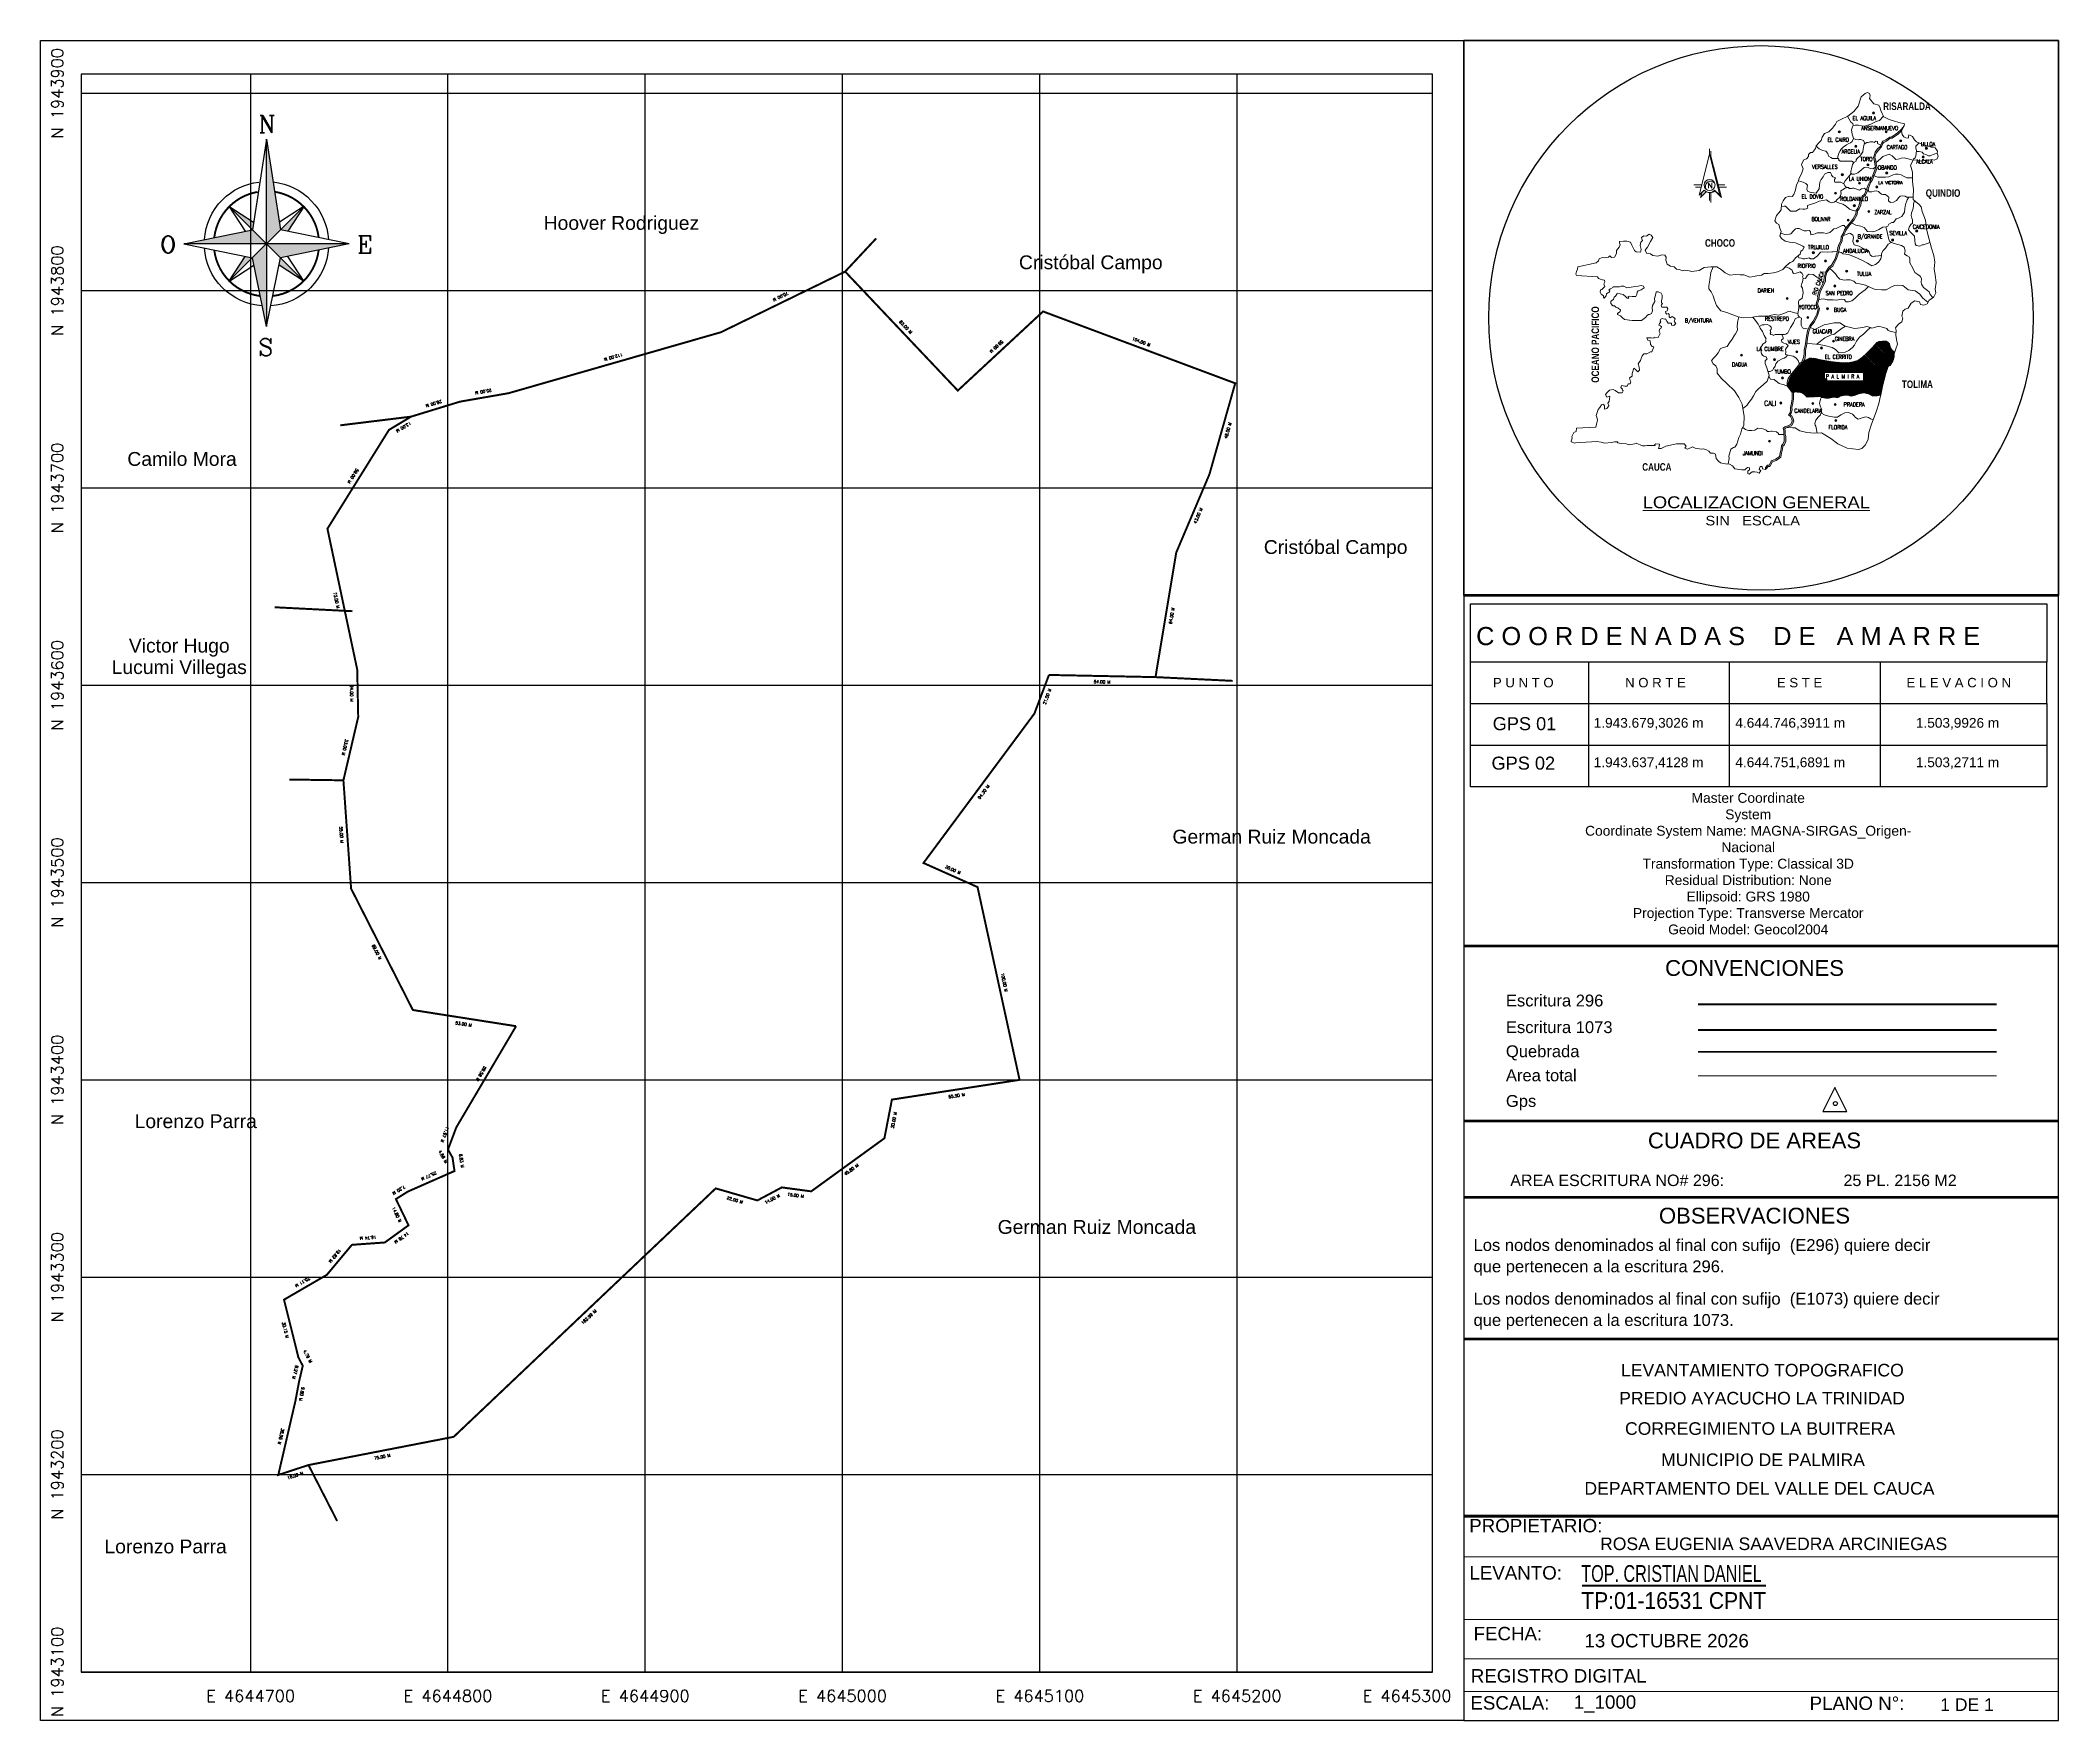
# Model space of a CAD drawing. Header units: metres. Extents: x 4644593 to 4645617, y 1943075 to 1943927.
import ezdxf
from ezdxf.enums import TextEntityAlignment as Align

# ---------------------------------------------------------------- set-up
doc = ezdxf.new("R2010")
doc.units = ezdxf.units.M
doc.linetypes.add('DASHED', pattern=[0.75, 0.5, -0.25])
for name, color, linetype in [('C-ANNO-TABL', 1, 'Continuous'), ('C-ANNO-TABL-TITL', 150, 'Continuous'), ('C-ANNO-TABL-TTBL', 5, 'Continuous'), ('LATRINIDAD_OPTIMIZED', 7, 'Continuous'), ('MAPA_COORDENADAS', 2, 'Continuous'), ('MAPA_CUADRICULA', 8, 'Continuous'), ('MAPA_MARCO', 7, 'Continuous'), ('Norte', 7, 'Continuous'), ('Rotulo', 7, 'Continuous'), ('ROTULO_MARCO', 7, 'Continuous')]:
    doc.layers.add(name, color=color, linetype=linetype)
for name, color, linetype, lineweight in [('CONVENCIONES', 7, 'Continuous', 25), ('ne_grid', 8, 'Continuous', 9), ('VALLE', 7, 'Continuous', 9)]:
    doc.layers.add(name, color=color, linetype=linetype, lineweight=lineweight)
doc.styles.add('COMPLEX', font='complex_.ttf')
doc.styles.add('F', font='swissk.ttf')
doc.styles.add('ROMANC', font='romanc__.ttf')
doc.styles.add('ROMAND', font='romand__.ttf')
doc.styles.get("Standard").update_dxf_attribs({"font": 'simplex.shx'})
doc.styles.add('UNO', font='impact.ttf', dxfattribs={"height": 0.04})

# ---------------------------------------------------------------- blocks, each defined once
blk = doc.blocks.new('Norte')
at = {"layer": 'Norte'}
h = blk.add_hatch(color=8, dxfattribs=at)
h.paths.add_polyline_path([(0, 0), (7.4, 7.4), (0, 55.1)])
h.paths.add_polyline_path([(0, 0), (7.4, -7.4), (43.6, 0)])
h.paths.add_polyline_path([(0, -43.6), (0, 0), (-7.4, -7.4)])
h.paths.add_polyline_path([(0, 0), (-7.4, 7.4), (-43.6, 0)])
h.paths.add_polyline_path([(19.7, 19.5, 0.000883), (19.6, 19.6), (7.4, 7.4), (11.2, 6.7)])
h.paths.add_polyline_path([(19.5, -19.7, 0.000883), (19.6, -19.6), (7.4, -7.4), (6.7, -11.2)])
h.paths.add_polyline_path([(-7.4, -7.4), (-11.2, -6.7), (-19.7, -19.5, 0.000883), (-19.6, -19.6)])
h.paths.add_polyline_path([(-7.4, 7.4), (-6.8, 11.3), (-19.5, 19.7, 0.000883), (-19.6, 19.6)])
at = {"layer": 'Norte', "color": 8}
for p, q in [((0, 55.1), (-7.4, 7.4)), ((0, 55.1), (7.4, 7.4)), ((0, 0), (0, 55.1)), ((-19.9, 19.9), (-11.2, 6.7)), ((-19.9, 19.9), (-6.9, 11.3)), ((-19.6, 19.6), (19.9, -19.9)), ((19.6, 19.6), (-19.6, -19.6)), ((19.9, 19.9), (6.9, 11.3)), ((19.9, 19.9), (11.2, 6.7)), ((-43.6, 0), (-7.4, 7.4)), ((43.6, 0), (-43.6, 0)), ((0, 0), (0, -43.6)), ((43.6, 0), (7.4, 7.4)), ((43.6, 0), (7.4, -7.4)), ((-43.6, 0), (-7.4, -7.4)), ((-19.9, -19.9), (-11.2, -6.7)), ((0, -43.6), (-7.4, -7.4)), ((0, -43.6), (7.4, -7.4)), ((19.9, -19.9), (11.2, -6.7)), ((-19.9, -19.9), (-6.7, -11.2)), ((19.9, -19.9), (6.7, -11.2))]:
    blk.add_line(p, q, dxfattribs=at)
for points in [[(-32.7, 2.2, -0.181179), (-23.2, 23.2, -0.167194), (-4, 32.5, -0.167194)], [(3.5, 32.6, -0.363566), (32.7, 2.2)], [(-2.2, -32.7, -0.181179), (-23.2, -23.2, -0.181179), (-32.7, -2.2)], [(32.7, -2.2, -0.181179), (23.2, -23.2, -0.181179), (2.2, -32.7, -0.181179)]]:
    blk.add_lwpolyline(points, format="xyb", dxfattribs=at)
at = {"layer": 'Norte', "color": 8, "const_width": 1.01}
for points in [[(-27.5, 3.3, -0.168057), (-19.6, 19.6, -0.15479), (-4.7, 27.3, -0.15479)], [(4.3, 27.4, -0.335497), (27.5, 3.3)], [(-3.3, -27.5, -0.168057), (-19.6, -19.6, -0.168057), (-27.5, -3.3)], [(27.5, -3.3, -0.168057), (19.6, -19.6, -0.168057), (3.3, -27.5, -0.168057)]]:
    blk.add_lwpolyline(points, format="xyb", dxfattribs=at)
at = {"layer": 'Norte', "color": 8, "style": 'COMPLEX'}
for s, p in [('N', (0.3, 58.5)), ('O', (-51.8, -4.9)), ('E', (51.9, -4.9)), ('S', (-0.4, -59))]:
    blk.add_text(s, height=9.07, dxfattribs=at).set_placement(p, align=Align.CENTER)
blk = doc.blocks.new('Station Mark')
at = {"color": 0, "linetype": 'ByBlock', "lineweight": -2}
for p, q in [((-0.004, 0.1), (-0.079, -0.05)), ((0.071, -0.05), (-0.004, 0.1)), ((-0.079, -0.05), (0.071, -0.05))]:
    blk.add_line(p, q, dxfattribs=at)
blk.add_circle((0, 0), 0.0125, dxfattribs=at)

msp = doc.modelspace()

# ---------------------------------------------------------------- hatches: boundary and pattern name
at = {"layer": 'VALLE', "lineweight": 0}
h = msp.add_hatch(color=1, dxfattribs=at)
edge = h.paths.add_edge_path()
edge.add_arc((4645522.5, 1943890), 0.522, 0, 360)
at = {"layer": 'VALLE', "lineweight": 0, "ltscale": 0.1}
msp.add_hatch(color=256, dxfattribs=at).paths.add_polyline_path([(4645536.7, 1943880.9), (4645535.1, 1943879.4), (4645532, 1943877.2), (4645531, 1943877.2), (4645529.1, 1943875.7), (4645527.8, 1943875.1), (4645527.3, 1943874.5), (4645526.8, 1943873.4), (4645526.6, 1943872.8), (4645525, 1943871.1), (4645524, 1943869.8), (4645523.6, 1943868.7), (4645523.2, 1943867.4), (4645523.7, 1943865.7), (4645523.8, 1943864.2), (4645524.2, 1943862.7), (4645524.3, 1943862.2), (4645523.7, 1943860.3), (4645522.8, 1943858.3), (4645521.9, 1943855.8), (4645521, 1943854.7), (4645520.5, 1943853.2), (4645519.4, 1943850.6), (4645518.4, 1943848.4), (4645517.3, 1943847.3), (4645516.4, 1943845.4), (4645516, 1943843.3), (4645515.2, 1943841.4), (4645514.4, 1943840.4), (4645514.3, 1943838.6), (4645512.7, 1943835.8), (4645510.7, 1943833.4), (4645509.7, 1943832.2), (4645508.5, 1943830.4), (4645507.7, 1943828.6), (4645506.8, 1943827), (4645506.6, 1943825.2), (4645505.5, 1943822.6), (4645505.2, 1943821.6), (4645504.8, 1943819.3), (4645504.2, 1943817.6), (4645503.6, 1943815.7), (4645501.9, 1943812.3), (4645500.4, 1943811.3), (4645498.9, 1943809.2), (4645498.2, 1943806.7), (4645498.1, 1943804.8), (4645497.5, 1943803.2), (4645496.4, 1943801.1), (4645495.4, 1943799.2), (4645494.9, 1943797), (4645495, 1943796.1), (4645494.4, 1943794.3), (4645494.1, 1943793.2), (4645495.2, 1943790.7), (4645494.3, 1943787.9), (4645493.8, 1943786.7), (4645492.6, 1943784.1), (4645490.8, 1943782), (4645489.7, 1943779.3), (4645489, 1943775.8), (4645488.7, 1943772.9), (4645488.1, 1943769.7), (4645488, 1943767.9), (4645487.8, 1943765.8), (4645486.7, 1943763.5), (4645485.5, 1943762.3), (4645484, 1943760.5), (4645481.5, 1943757.4), (4645480, 1943755.1), (4645479.5, 1943753.4), (4645479.5, 1943752.1), (4645480.2, 1943751.2), (4645481.3, 1943749.8), (4645482, 1943748.6), (4645482, 1943747.1), (4645481.9, 1943745.1), (4645481.7, 1943742.9), (4645481.1, 1943740.7), (4645481.2, 1943739.5), (4645480.8, 1943737.9), (4645480.3, 1943737.1), (4645481, 1943736.6), (4645481.8, 1943735.1), (4645482.1, 1943733.6), (4645480.9, 1943731.5), (4645479.4, 1943730.9), (4645478.8, 1943730.6), (4645477.9, 1943730.3), (4645477.5, 1943729.9), (4645477.7, 1943728.8), (4645477.8, 1943728.4), (4645477.8, 1943727.6), (4645477.8, 1943727.1), (4645478.1, 1943726), (4645478, 1943723.5), (4645477.2, 1943721.7), (4645476.5, 1943721.1), (4645476.4, 1943719.6), (4645475.9, 1943717.6), (4645475.5, 1943715.5), (4645473.2, 1943713.8), (4645471.4, 1943713.2), (4645471.2, 1943713.1), (4645470, 1943710.8), (4645469.2, 1943710.8), (4645467.7, 1943709.3), (4645467.8, 1943710.3), (4645468.8, 1943711.5), (4645469.6, 1943711.5), (4645470.7, 1943713.6), (4645471.1, 1943713.9), (4645472.8, 1943714.5), (4645474.8, 1943715.9), (4645475.2, 1943717.7), (4645475.7, 1943719.7), (4645475.8, 1943721.5), (4645476.6, 1943722.1), (4645477.2, 1943723.6), (4645477.3, 1943726), (4645477.1, 1943727), (4645477.1, 1943727.6), (4645477.1, 1943728.2), (4645477, 1943728.7), (4645476.8, 1943730.2), (4645477.5, 1943730.9), (4645479.1, 1943731.5), (4645480.4, 1943732.1), (4645481.3, 1943733.7), (4645481.1, 1943734.9), (4645480.4, 1943736.1), (4645479.4, 1943737), (4645480.2, 1943738.1), (4645480.5, 1943739.6), (4645480.4, 1943740.8), (4645481, 1943743), (4645481.2, 1943745.1), (4645481.3, 1943747.1), (4645481.3, 1943748.4), (4645480.7, 1943749.4), (4645479.7, 1943750.7), (4645479, 1943751.6), (4645478.8, 1943751.9), (4645478.8, 1943753.5), (4645479.3, 1943755.4), (4645480.9, 1943757.8), (4645483.4, 1943760.9), (4645485, 1943762.8), (4645486.1, 1943763.9), (4645487.1, 1943766), (4645487.3, 1943768), (4645487.4, 1943769.8), (4645488, 1943773), (4645488.3, 1943775.9), (4645489, 1943779.5), (4645490.2, 1943782.3), (4645492, 1943784.5), (4645493.2, 1943787), (4645493.7, 1943788.1), (4645494.4, 1943790.6), (4645493.4, 1943793.2), (4645493.8, 1943794.5), (4645494.3, 1943796.2), (4645494.2, 1943797.1), (4645494.8, 1943799.4), (4645495.8, 1943801.5), (4645496.8, 1943803.5), (4645497.4, 1943804.9), (4645497.5, 1943806.8), (4645498.3, 1943809.5), (4645499.9, 1943811.8), (4645501.3, 1943812.8), (4645503, 1943816), (4645503.5, 1943817.9), (4645504.1, 1943819.4), (4645504.5, 1943821.8), (4645504.8, 1943822.8), (4645505.9, 1943825.4), (4645506.1, 1943827.3), (4645507.1, 1943828.9), (4645507.8, 1943830.7), (4645509.1, 1943832.6), (4645510.1, 1943833.8), (4645512.1, 1943836.2), (4645513.6, 1943838.8), (4645513.7, 1943840.6), (4645514.6, 1943841.7), (4645515.3, 1943843.5), (4645515.7, 1943845.6), (4645516.7, 1943847.8), (4645517.9, 1943848.8), (4645518.8, 1943850.9), (4645519.8, 1943853.5), (4645520.4, 1943855), (4645521.2, 1943856.1), (4645522.1, 1943858.5), (4645523, 1943860.6), (4645523.6, 1943862.2), (4645523.5, 1943862.5), (4645523.1, 1943864.1), (4645523, 1943865.6), (4645522.5, 1943867.4), (4645523, 1943868.9), (4645523.3, 1943870.1), (4645524.4, 1943871.6), (4645526, 1943873.2), (4645526.2, 1943873.7), (4645526.7, 1943874.9), (4645527.3, 1943875.7), (4645528.8, 1943876.4), (4645530.7, 1943877.8), (4645531.8, 1943877.9), (4645534.6, 1943880), (4645536.7, 1943881.8), (4645538.1, 1943883.5)])
at = {"layer": 'VALLE', "lineweight": 0}
h = msp.add_hatch(color=1, dxfattribs=at)
edge = h.paths.add_edge_path()
edge.add_arc((4645505.2, 1943880.4), 0.522, 0, 360)
h = msp.add_hatch(color=1, dxfattribs=at)
edge = h.paths.add_edge_path()
edge.add_arc((4645528.9, 1943880.4), 0.522, 0, 360)
h = msp.add_hatch(color=1, dxfattribs=at)
edge = h.paths.add_edge_path()
edge.add_arc((4645536.3, 1943875.9), 0.522, 0, 360)
at = {"layer": 'VALLE', "lineweight": 0, "ltscale": 0.1}
h = msp.add_hatch(color=256, dxfattribs=at)
h.paths.add_polyline_path([(4645443.3, 1943853.5), (4645443.8, 1943853.5), (4645440.1, 1943868.1), (4645439.9, 1943867.1)])
h.paths.add_polyline_path([(4645443.8, 1943853.5), (4645443.3, 1943853.5), (4645444.6, 1943848.3), (4645442.2, 1943850.6, -0.016624), (4645442.1, 1943850.5), (4645445.4, 1943847.2)])
h.paths.add_polyline_path([(4645442.2, 1943850.6), (4645442, 1943850.8, -0.176601), (4645439.7, 1943849.7, 0.25982)])
h.paths.add_polyline_path([(4645437.7, 1943850, -0.086985), (4645436.7, 1943850.8), (4645435.5, 1943849.6), (4645434.9, 1943847.2)])
h.paths.add_polyline_path([(4645441.9, 1943854.6, 0.814972), (4645436.6, 1943853.5, 0.223783), (4645437.6, 1943851.3, -0.876777)])
at = {"layer": 'VALLE', "lineweight": 0}
h = msp.add_hatch(color=1, dxfattribs=at)
edge = h.paths.add_edge_path()
edge.add_arc((4645513.6, 1943873.1), 0.522, 0, 360)
h = msp.add_hatch(color=1, dxfattribs=at)
edge = h.paths.add_edge_path()
edge.add_arc((4645547.7, 1943867.7), 0.522, 0, 360)
h = msp.add_hatch(color=1, dxfattribs=at)
edge = h.paths.add_edge_path()
edge.add_arc((4645549.3, 1943872.1), 0.522, 0, 360)
h = msp.add_hatch(color=1, dxfattribs=at)
edge = h.paths.add_edge_path()
edge.add_arc((4645506.7, 1943858.7), 0.522, 0, 360)
h = msp.add_hatch(color=1, dxfattribs=at)
edge = h.paths.add_edge_path()
edge.add_arc((4645515.4, 1943854.4), 0.522, 0, 360)
h = msp.add_hatch(color=1, dxfattribs=at)
edge = h.paths.add_edge_path()
edge.add_arc((4645519.7, 1943863.7), 0.522, 0, 360)
h = msp.add_hatch(color=1, dxfattribs=at)
edge = h.paths.add_edge_path()
edge.add_arc((4645529.2, 1943859.6), 0.522, 0, 360)
h = msp.add_hatch(color=1, dxfattribs=at)
edge = h.paths.add_edge_path()
edge.add_arc((4645503.2, 1943849.3), 0.522, 0, 360)
h = msp.add_hatch(color=1, dxfattribs=at)
edge = h.paths.add_edge_path()
edge.add_arc((4645524.2, 1943852.5), 0.522, 0, 360)
h = msp.add_hatch(color=1, dxfattribs=at)
edge = h.paths.add_edge_path()
edge.add_arc((4645509.7, 1943835.7), 0.522, 0, 360)
h = msp.add_hatch(color=1, dxfattribs=at)
edge = h.paths.add_edge_path()
edge.add_arc((4645512.8, 1943843), 0.522, 0, 360)
h = msp.add_hatch(color=1, dxfattribs=at)
edge = h.paths.add_edge_path()
edge.add_arc((4645520.1, 1943840.1), 0.522, 0, 360)
h = msp.add_hatch(color=1, dxfattribs=at)
edge = h.paths.add_edge_path()
edge.add_arc((4645514.3, 1943825.1), 0.522, 0, 360)
h = msp.add_hatch(color=1, dxfattribs=at)
edge = h.paths.add_edge_path()
edge.add_arc((4645532.2, 1943825.6), 0.522, 0, 360)
h = msp.add_hatch(color=1, dxfattribs=at)
edge = h.paths.add_edge_path()
edge.add_arc((4645544.4, 1943830.2), 0.522, 0, 360)
h = msp.add_hatch(color=1, dxfattribs=at)
edge = h.paths.add_edge_path()
edge.add_arc((4645492, 1943819.2), 0.522, 0, 360)
h = msp.add_hatch(color=1, dxfattribs=at)
edge = h.paths.add_edge_path()
edge.add_arc((4645498.2, 1943815), 0.522, 0, 360)
h = msp.add_hatch(color=1, dxfattribs=at)
edge = h.paths.add_edge_path()
edge.add_arc((4645502.9, 1943802.3), 0.522, 0, 360)
h = msp.add_hatch(color=1, dxfattribs=at)
edge = h.paths.add_edge_path()
edge.add_arc((4645508.9, 1943809.8), 0.522, 0, 360)
h = msp.add_hatch(color=1, dxfattribs=at)
edge = h.paths.add_edge_path()
edge.add_arc((4645478.8, 1943796), 0.522, 0, 360)
h = msp.add_hatch(color=1, dxfattribs=at)
edge = h.paths.add_edge_path()
edge.add_arc((4645489.2, 1943786.3), 0.522, 0, 360)
h = msp.add_hatch(color=1, dxfattribs=at)
edge = h.paths.add_edge_path()
edge.add_arc((4645499.2, 1943790.8), 0.522, 0, 360)
at = {"layer": 'VALLE', "lineweight": 0, "ltscale": 0.1}
h = msp.add_hatch(dxfattribs=at)
h.set_pattern_fill('ANSI38', color=3, scale=0.169781, angle=-89.9875)
h.set_pattern_definition([(315.0125, (2780433.5752, 454239.03253), (0.38108532664, 0.38125164277), []), (45.0125, (2780433.5752, 454239.03253), (0.38091901051, 1.14358861218), [1.3476341336, -0.80858048017])])
h.paths.add_polyline_path([(4645481.3, 1943748.4), (4645479, 1943751.6), (4645479.5, 1943753.4), (4645480, 1943755.1), (4645481.5, 1943757.4), (4645484, 1943760.5), (4645486.7, 1943763.5), (4645487.2, 1943764.4), (4645490, 1943765.7), (4645491.3, 1943765.8), (4645492.9, 1943765.6), (4645495.8, 1943764.9), (4645498.9, 1943764.4), (4645501.7, 1943763.9), (4645505.2, 1943763.6), (4645509.1, 1943763.4), (4645511.3, 1943763.7), (4645514.5, 1943764.6), (4645517, 1943766.2), (4645519, 1943768.1), (4645521.9, 1943771), (4645524.2, 1943773.6), (4645525.2, 1943774.2), (4645526.2, 1943774.2), (4645527.1, 1943774.4), (4645528.9, 1943774.3), (4645529.8, 1943773.8), (4645530.6, 1943773), (4645530.9, 1943771.7), (4645531.7, 1943770.1), (4645533.2, 1943768.7), (4645532.9, 1943767.9), (4645533, 1943766.4), (4645532.3, 1943764.2), (4645530.9, 1943762.1), (4645530, 1943761.5), (4645528.7, 1943757.9), (4645527.1, 1943751.6), (4645526.2, 1943747), (4645524, 1943746.6), (4645521.9, 1943746.6), (4645520, 1943747.6), (4645517.6, 1943748.2), (4645514.9, 1943747.6), (4645513.3, 1943747), (4645511.2, 1943746.5), (4645509.4, 1943747), (4645507.9, 1943747), (4645505.7, 1943746.4), (4645504.6, 1943745.8), (4645503.5, 1943745.8), (4645502.7, 1943746), (4645501.4, 1943745.8), (4645500, 1943745.5), (4645498.1, 1943745.5), (4645496.3, 1943745.8), (4645495.3, 1943746.3), (4645492.6, 1943746.1), (4645491.3, 1943746.1), (4645488.8, 1943746), (4645487.5, 1943747.4), (4645485.7, 1943748.4), (4645483.9, 1943748.5), (4645483.8, 1943748.7)])
h.paths.add_polyline_path([(4645497.7, 1943758.5), (4645517.4, 1943758.5), (4645517.4, 1943754.2), (4645497.7, 1943754.2)], flags=16)
at = {"layer": 'VALLE', "lineweight": 0}
h = msp.add_hatch(color=1, dxfattribs=at)
edge = h.paths.add_edge_path()
edge.add_arc((4645502.2, 1943774.4), 0.522, 0, 360)
h = msp.add_hatch(color=1, dxfattribs=at)
edge = h.paths.add_edge_path()
edge.add_arc((4645455.6, 1943767.2), 0.522, 0, 360)
h = msp.add_hatch(color=1, dxfattribs=at)
edge = h.paths.add_edge_path()
edge.add_arc((4645472.3, 1943765), 0.522, 0, 360)
h = msp.add_hatch(color=1, dxfattribs=at)
edge = h.paths.add_edge_path()
edge.add_arc((4645483.6, 1943768.9), 0.522, 0, 360)
h = msp.add_hatch(color=1, dxfattribs=at)
edge = h.paths.add_edge_path()
edge.add_arc((4645496.2, 1943770.9), 0.522, 0, 360)
h = msp.add_hatch(color=1, dxfattribs=at)
edge = h.paths.add_edge_path()
edge.add_arc((4645476.4, 1943755.7), 0.522, 0, 360)
h = msp.add_hatch(color=1, dxfattribs=at)
edge = h.paths.add_edge_path()
edge.add_arc((4645498.4, 1943754.9), 0.522, 0, 360)
h = msp.add_hatch(color=1, dxfattribs=at)
edge = h.paths.add_edge_path()
edge.add_arc((4645475.5, 1943743), 0.522, 0, 360)
h = msp.add_hatch(color=1, dxfattribs=at)
edge = h.paths.add_edge_path()
edge.add_arc((4645491.8, 1943742.8), 0.522, 0, 360)
h = msp.add_hatch(color=1, dxfattribs=at)
edge = h.paths.add_edge_path()
edge.add_arc((4645503.1, 1943742.3), 0.522, 0, 360)
h = msp.add_hatch(color=1, dxfattribs=at)
edge = h.paths.add_edge_path()
edge.add_arc((4645503.4, 1943734.1), 0.522, 0, 360)
h = msp.add_hatch(color=1, dxfattribs=at)
edge = h.paths.add_edge_path()
edge.add_arc((4645469.8, 1943723.7), 0.522, 0, 360)

# ---------------------------------------------------------------- linework, layer by layer
for points in [[(4644593.4, 1943926.8), (4645314.8, 1943926.8), (4645314.8, 1943075.3), (4644593.4, 1943075.3)], [(4645314.8, 1943926.8), (4645616.2, 1943926.8), (4645616.2, 1943645.5), (4645314.8, 1943645.5)], [(4645616.2, 1943926.8), (4645314.8, 1943926.8), (4645314.8, 1943075.3), (4645616.2, 1943075.3)]]:
    msp.add_lwpolyline(points, close=True)
at = {"color": 7, "const_width": 1, "flags": 128}
for points in [[(4645001.3, 1943809.6), (4645017, 1943826.4)], [(4644781.3, 1943736.1), (4644745.4, 1943731.7)], [(4645158.6, 1943604.1), (4645197.7, 1943602.2)], [(4644747, 1943551.8), (4644719.6, 1943552.2)], [(4644729.3, 1943204.8), (4644743.8, 1943176.5)]]:
    msp.add_lwpolyline(points, dxfattribs=at)
at = {"color": 5, "const_width": 1, "flags": 128}
for points in [[(4645104.6, 1943605.2), (4645158.6, 1943604.1), (4645169.1, 1943667.2), (4645185.9, 1943706.8), (4645199, 1943753), (4645199, 1943753), (4645199, 1943753), (4645101.6, 1943789.4), (4645058.4, 1943749.3), (4645001.3, 1943809.6), (4644938.4, 1943778.9), (4644830.8, 1943748), (4644806.1, 1943743.7), (4644781.3, 1943736.1), (4644770.1, 1943729.4), (4644738.9, 1943679.3), (4644738.9, 1943679.3), (4644754, 1943607.9), (4644754.5, 1943583.9), (4644747, 1943551.8), (4644750.9, 1943496.9), (4644782.2, 1943435.4), (4644834.5, 1943427.2)], [(4645433.5, 1943438.2), (4645584.9, 1943438.2)]]:
    msp.add_lwpolyline(points, dxfattribs=at)
at = {"color": 7, "const_width": 1, "elevation": 1503.3, "flags": 128}
msp.add_lwpolyline([(4644751.6, 1943637.5), (4644712.2, 1943639.5)], dxfattribs=at)
at = {"color": 4, "const_width": 1, "flags": 128}
for points in [[(4645104.6, 1943605.2), (4645097.2, 1943585.6), (4645041, 1943509.9), (4645068.4, 1943497.7), (4645089.7, 1943400), (4645025, 1943390), (4645021.2, 1943370.4), (4644984.1, 1943343.5), (4644969.2, 1943345.5), (4644956.8, 1943338.9), (4644935.7, 1943345), (4644802.9, 1943219.1), (4644729.3, 1943204.8)], [(4645433.5, 1943425.3), (4645584.9, 1943425.3)]]:
    msp.add_lwpolyline(points, dxfattribs=at)
at = {"color": 3, "const_width": 1, "flags": 128}
for points in [[(4644834.5, 1943427.2), (4644804.2, 1943375.9), (4644800, 1943364.7), (4644802.3, 1943360.6), (4644803.3, 1943353.8), (4644779.7, 1943343.4), (4644773.6, 1943339.6), (4644780, 1943326.3), (4644768, 1943317.6), (4644751.3, 1943316.4), (4644738.6, 1943301.2), (4644716.9, 1943288.6), (4644724.2, 1943259.3), (4644726.4, 1943255.1), (4644724.5, 1943247), (4644722.7, 1943237.4), (4644714, 1943199.8), (4644729.3, 1943204.8)], [(4645433.5, 1943414.2), (4645584.9, 1943414.2)]]:
    msp.add_lwpolyline(points, dxfattribs=at)
at = {"color": 7, "linetype": 'DASHED', "ltscale": 10, "const_width": 0.5, "flags": 128}
msp.add_lwpolyline([(4645433.5, 1943402.1), (4645584.9, 1943402.1)], dxfattribs=at)
msp.add_circle((4645465.5, 1943786.1), 138)
at = {"layer": 'C-ANNO-TABL', "color": 7, "linetype": 'Continuous', "lineweight": -3}
for points in [[(4645318.2, 1943590.7), (4645415.1, 1943590.7), (4645510.6, 1943590.7), (4645610.3, 1943590.7), (4645610.3, 1943611.7)], [(4645378.1, 1943611.7), (4645378.1, 1943590.7), (4645378.1, 1943569.6), (4645378.1, 1943548.5)], [(4645449.3, 1943611.7), (4645449.3, 1943590.7), (4645449.3, 1943569.6), (4645449.3, 1943548.5)], [(4645525.9, 1943611.7), (4645525.9, 1943590.7), (4645525.9, 1943569.6), (4645525.9, 1943548.5)], [(4645318.2, 1943569.6), (4645415.1, 1943569.6), (4645510.6, 1943569.6), (4645610.3, 1943569.6)]]:
    msp.add_lwpolyline(points, dxfattribs=at)
at = {"layer": 'C-ANNO-TABL-TTBL', "color": 7, "linetype": 'Continuous', "lineweight": -3}
msp.add_lwpolyline([(4645610.3, 1943590.7), (4645610.3, 1943569.6), (4645610.3, 1943548.5), (4645510.6, 1943548.5), (4645415.1, 1943548.5), (4645318.2, 1943548.5), (4645318.2, 1943564.3), (4645318.2, 1943580.1), (4645318.2, 1943595.9), (4645318.2, 1943641.3), (4645610.3, 1943641.3), (4645610.3, 1943611.7), (4645510.6, 1943611.7), (4645415.1, 1943611.7), (4645318.2, 1943611.7)], dxfattribs=at)
at = {"layer": 'LATRINIDAD_OPTIMIZED', "linetype": 'DASHED', "ltscale": 5, "const_width": 0.3}
msp.add_lwpolyline([(4645104.6, 1943605.2), (4645158.6, 1943604.1), (4645169.1, 1943667.2), (4645185.9, 1943706.8), (4645199, 1943753), (4645101.6, 1943789.4), (4645058.4, 1943749.3), (4645001.3, 1943809.6), (4644938.4, 1943778.9), (4644830.8, 1943748), (4644806.1, 1943743.7), (4644781.3, 1943736.1), (4644770.1, 1943729.4), (4644738.9, 1943679.3), (4644754, 1943607.9), (4644754.5, 1943583.9), (4644747, 1943551.8), (4644750.9, 1943496.9), (4644782.2, 1943435.4), (4644834.5, 1943427.2), (4644804.2, 1943375.9), (4644800, 1943364.7), (4644802.3, 1943360.6), (4644803.3, 1943353.8), (4644779.7, 1943343.4), (4644773.6, 1943339.6), (4644780, 1943326.3), (4644768, 1943317.6), (4644751.3, 1943316.4), (4644738.6, 1943301.2), (4644716.9, 1943288.6), (4644724.2, 1943259.3), (4644726.4, 1943255.1), (4644724.5, 1943247), (4644722.7, 1943237.4), (4644714, 1943199.8), (4644729.3, 1943204.8), (4644802.9, 1943219.1), (4644935.7, 1943345), (4644956.8, 1943338.9), (4644969.2, 1943345.5), (4644984.1, 1943343.5), (4645021.2, 1943370.4), (4645025, 1943390), (4645089.7, 1943400), (4645068.4, 1943497.7), (4645041, 1943509.9), (4645097.2, 1943585.6)], close=True, dxfattribs=at)
at = {"layer": 'MAPA_CUADRICULA'}
for p, q in [((4644700, 1943099.8), (4644700, 1943909.6)), ((4644800, 1943099.8), (4644800, 1943909.6)), ((4644900, 1943099.8), (4644900, 1943909.6)), ((4645000, 1943099.8), (4645000, 1943909.6)), ((4645100, 1943099.8), (4645100, 1943909.6)), ((4645200, 1943099.8), (4645200, 1943909.6)), ((4644614, 1943900), (4645299, 1943900)), ((4644614, 1943800), (4645299, 1943800)), ((4644614, 1943700), (4645299, 1943700)), ((4644614, 1943600), (4645299, 1943600)), ((4644614, 1943500), (4645299, 1943500)), ((4644614, 1943400), (4645299, 1943400)), ((4644614, 1943300), (4645299, 1943300)), ((4644614, 1943200), (4645299, 1943200)), ((4644614, 1943100), (4645299, 1943100))]:
    msp.add_line(p, q, dxfattribs=at)
at = {"layer": 'MAPA_MARCO'}
for p, q in [((4645299, 1943909.6), (4644614, 1943909.6)), ((4644614, 1943909.6), (4644614, 1943099.8)), ((4645299, 1943099.8), (4645299, 1943909.6)), ((4644614, 1943099.8), (4645299, 1943099.8))]:
    msp.add_line(p, q, dxfattribs=at)
at = {"layer": 'Rotulo', "lineweight": 0, "ltscale": 2, "const_width": 1.36}
for points in [[(4645314.8, 1943645.5), (4645616.2, 1943645.5)], [(4645314.8, 1943467.8), (4645616.2, 1943467.8)], [(4645314.8, 1943379.1), (4645616.2, 1943379.1)], [(4645314.8, 1943340.4), (4645616.2, 1943340.4)], [(4645314.8, 1943268.6), (4645616.2, 1943268.6)], [(4645314.8, 1943178.9), (4645616.2, 1943178.9)]]:
    msp.add_lwpolyline(points, dxfattribs=at)
at = {"layer": 'Rotulo', "lineweight": 0, "ltscale": 2}
for points in [[(4645314.8, 1943158.3), (4645616.2, 1943158.3)], [(4645314.8, 1943126.6), (4645616.2, 1943126.6)], [(4645314.8, 1943106.6), (4645616.2, 1943106.6)], [(4645314.8, 1943090.1), (4645616.2, 1943090.1)], [(4645314.8, 1943075.3), (4645616.2, 1943075.3)]]:
    msp.add_lwpolyline(points, dxfattribs=at)
at = {"layer": 'Rotulo', "color": 7, "lineweight": 0, "ltscale": 10, "const_width": 1.13}
msp.add_lwpolyline([(4645374.7, 1943143.7), (4645468, 1943143.7)], dxfattribs=at)
at = {"layer": 'ROTULO_MARCO'}
msp.add_line((4645314.8, 1943075.3), (4644593.4, 1943075.3), dxfattribs=at)
at = {"layer": 'VALLE', "lineweight": 0, "ltscale": 0.1}
for p, q in [((4645509.4, 1943888.3), (4645511, 1943885.4)), ((4645511, 1943885.4), (4645512.1, 1943884.6)), ((4645521.1, 1943884.4), (4645523.8, 1943885.7)), ((4645523.8, 1943885.7), (4645525.5, 1943886.2)), ((4645525.5, 1943886.2), (4645526.3, 1943886.8)), ((4645526.3, 1943886.8), (4645527.6, 1943888.5)), ((4645508.9, 1943873.8), (4645510, 1943874.5)), ((4645510, 1943874.5), (4645510.9, 1943874.9)), ((4645510.9, 1943874.9), (4645511.7, 1943875.6)), ((4645511.8, 1943883), (4645511.4, 1943881.4)), ((4645511.4, 1943881.4), (4645511.7, 1943879.2)), ((4645511.7, 1943879.2), (4645512.1, 1943878.2)), ((4645511.7, 1943875.6), (4645512.4, 1943877)), ((4645512.2, 1943883.7), (4645511.8, 1943883)), ((4645512.1, 1943884.6), (4645512.2, 1943883.7)), ((4645512.1, 1943878.2), (4645512.3, 1943877.1)), ((4645512.2, 1943883.7), (4645512.4, 1943883.7)), ((4645512.3, 1943877.1), (4645513.5, 1943876.5)), ((4645512.4, 1943883.7), (4645513.2, 1943883.8)), ((4645513.2, 1943883.8), (4645514.9, 1943883.8)), ((4645513.5, 1943876.5), (4645514.9, 1943876.3)), ((4645514.9, 1943883.8), (4645516.4, 1943883.5)), ((4645514.9, 1943876.3), (4645515.3, 1943876.6)), ((4645515.3, 1943876.6), (4645515.9, 1943876.6)), ((4645515.9, 1943876.6), (4645517.4, 1943876.1)), ((4645516.4, 1943883.5), (4645518.1, 1943883.3)), ((4645517.4, 1943876.1), (4645517.9, 1943874.9)), ((4645517.7, 1943874.1), (4645519.2, 1943875)), ((4645517.9, 1943874.9), (4645517.7, 1943874.1)), ((4645518.1, 1943883.3), (4645521.1, 1943884.4)), ((4645519.2, 1943875), (4645519.8, 1943875)), ((4645519.8, 1943875), (4645520.8, 1943875.4)), ((4645520.8, 1943875.4), (4645522.1, 1943875.4)), ((4645522.1, 1943875.4), (4645522.9, 1943875.1)), ((4645522.9, 1943875.1), (4645523.7, 1943875.7)), ((4645523.7, 1943875.7), (4645524.6, 1943875.5)), ((4645524.6, 1943875.5), (4645524.5, 1943874.5)), ((4645524.5, 1943874.5), (4645526.2, 1943873.7)), ((4645536.7, 1943880.9), (4645538.1, 1943883.5)), ((4645544.7, 1943873.8), (4645545.6, 1943874.8)), ((4645439.4, 1943869.1), (4645434.1, 1943848.3)), ((4645439.4, 1943871.8), (4645439.4, 1943869.1)), ((4645439.4, 1943869.1), (4645444.6, 1943848.3)), ((4645440.1, 1943868.1), (4645439.9, 1943867.1)), ((4645440.1, 1943870.7), (4645440.1, 1943868.1)), ((4645440.1, 1943868.1), (4645445.4, 1943847.2)), ((4645493.7, 1943873), (4645493.5, 1943873.3)), ((4645494, 1943872.6), (4645493.7, 1943873)), ((4645494.9, 1943871.9), (4645494, 1943872.6)), ((4645495.6, 1943871.5), (4645494.9, 1943871.9)), ((4645496.9, 1943870.9), (4645495.6, 1943871.5)), ((4645498.4, 1943870.7), (4645496.9, 1943870.9)), ((4645499.4, 1943869.5), (4645498.4, 1943870.7)), ((4645499.7, 1943868.1), (4645499.4, 1943869.5)), ((4645500.9, 1943867.5), (4645499.7, 1943868.1)), ((4645501.8, 1943867), (4645500.9, 1943867.5)), ((4645503.1, 1943867), (4645501.8, 1943867)), ((4645504.6, 1943866.9), (4645503.1, 1943867)), ((4645504.3, 1943867), (4645504.6, 1943868.4)), ((4645504.6, 1943868.4), (4645504.9, 1943869.7)), ((4645504.9, 1943866.5), (4645504.6, 1943866.9)), ((4645504.9, 1943869.7), (4645505.6, 1943870.8)), ((4645505, 1943866.1), (4645504.9, 1943866.5)), ((4645505.6, 1943865.5), (4645505, 1943866.1)), ((4645505.6, 1943870.8), (4645506.2, 1943871.7)), ((4645506.8, 1943865.6), (4645505.6, 1943865.5)), ((4645506.2, 1943871.7), (4645507.1, 1943872.7)), ((4645508.5, 1943865.6), (4645506.8, 1943865.6)), ((4645507.1, 1943872.7), (4645508.9, 1943873.8)), ((4645510.2, 1943865.6), (4645508.5, 1943865.6)), ((4645511.5, 1943865.5), (4645510.2, 1943865.6)), ((4645512.3, 1943865.1), (4645511.5, 1943865.5)), ((4645512.6, 1943864.9), (4645511.9, 1943863.9)), ((4645512.1, 1943864.2), (4645512.3, 1943865.1)), ((4645513.8, 1943865.6), (4645512.6, 1943864.9)), ((4645514, 1943866.8), (4645513.8, 1943866.2)), ((4645513.8, 1943866.2), (4645513.8, 1943865.6)), ((4645514.7, 1943867.5), (4645514, 1943866.8)), ((4645515.5, 1943868.1), (4645514.7, 1943867.5)), ((4645516.1, 1943868.8), (4645515.5, 1943868.1)), ((4645517.1, 1943870.3), (4645516.1, 1943868.8)), ((4645517.3, 1943871.7), (4645517.1, 1943870.3)), ((4645517.6, 1943873.5), (4645517.3, 1943871.7)), ((4645517.7, 1943874.1), (4645517.6, 1943873.5)), ((4645526.1, 1943866.7), (4645523.8, 1943864.9)), ((4645527.3, 1943867.9), (4645526.1, 1943866.7)), ((4645530.4, 1943869.1), (4645527.3, 1943867.9)), ((4645531.9, 1943868.2), (4645530.4, 1943869.1)), ((4645533.8, 1943866.4), (4645531.9, 1943868.2)), ((4645535.6, 1943866.8), (4645533.8, 1943866.4)), ((4645536.6, 1943867.1), (4645535.6, 1943866.8)), ((4645538, 1943867.2), (4645536.6, 1943867.1)), ((4645540.8, 1943866.5), (4645538, 1943867.2)), ((4645542.6, 1943866), (4645540.8, 1943866.5)), ((4645542.6, 1943866), (4645542.8, 1943866.7)), ((4645542.8, 1943866.7), (4645543.6, 1943867.2)), ((4645543.6, 1943867.2), (4645544, 1943868.3)), ((4645543.9, 1943872.1), (4645544, 1943873.2)), ((4645544.3, 1943870.9), (4645543.9, 1943872.1)), ((4645544, 1943873.2), (4645544.7, 1943873.8)), ((4645544, 1943868.3), (4645544.2, 1943869.5)), ((4645544.2, 1943869.5), (4645544.3, 1943870.9)), ((4645544.3, 1943870.5), (4645545.7, 1943870.5)), ((4645545.7, 1943870.5), (4645547.2, 1943870.2)), ((4645547.2, 1943870.2), (4645547.9, 1943869.3)), ((4645547.9, 1943869.3), (4645549, 1943868.9)), ((4645549, 1943868.9), (4645550.3, 1943868.3)), ((4645550.3, 1943868.3), (4645551.3, 1943868.3)), ((4645551.3, 1943868.3), (4645551.9, 1943868.6)), ((4645551.9, 1943868.6), (4645552.7, 1943869)), ((4645552.7, 1943869), (4645554.7, 1943869.6)), ((4645485.6, 1943855.2), (4645484.5, 1943855.6)), ((4645486.2, 1943855.1), (4645485.6, 1943855.2)), ((4645486.9, 1943854.9), (4645486.2, 1943855.1)), ((4645488.2, 1943854.3), (4645486.9, 1943854.9)), ((4645489, 1943853.4), (4645488.2, 1943854.3)), ((4645495.3, 1943854.9), (4645495.2, 1943853.4)), ((4645495.9, 1943856.2), (4645495.3, 1943854.9)), ((4645497, 1943857.6), (4645495.9, 1943856.2)), ((4645497.6, 1943859), (4645497, 1943857.6)), ((4645499.3, 1943859.8), (4645497.6, 1943859)), ((4645500.7, 1943859.9), (4645499.3, 1943859.8)), ((4645501.1, 1943859.2), (4645500.7, 1943859.9)), ((4645501.3, 1943858.4), (4645501.1, 1943859.2)), ((4645501.9, 1943857.6), (4645501.3, 1943858.4)), ((4645503.2, 1943857.2), (4645501.9, 1943857.6)), ((4645502.8, 1943856.2), (4645503.2, 1943857.2)), ((4645502.8, 1943855.5), (4645502.8, 1943856.2)), ((4645502.9, 1943855), (4645502.8, 1943855.5)), ((4645504.8, 1943855), (4645502.9, 1943855)), ((4645506, 1943854.9), (4645504.8, 1943855)), ((4645507.4, 1943854), (4645506, 1943854.9)), ((4645508.2, 1943855.6), (4645507.3, 1943854.1)), ((4645508.2, 1943852.9), (4645507.4, 1943854)), ((4645509, 1943856.6), (4645508.2, 1943855.6)), ((4645509.9, 1943857.7), (4645509, 1943856.6)), ((4645511.2, 1943859.3), (4645509.9, 1943857.7)), ((4645511.3, 1943861.6), (4645511, 1943860.4)), ((4645511, 1943860.4), (4645511, 1943859.5)), ((4645511, 1943859.5), (4645511.6, 1943859)), ((4645511.9, 1943863.9), (4645511.3, 1943861.6)), ((4645511.6, 1943859), (4645512.8, 1943858.9)), ((4645512.8, 1943858.9), (4645514.6, 1943859.7)), ((4645514.6, 1943859.7), (4645516.5, 1943861.1)), ((4645516.5, 1943861.1), (4645517.7, 1943862.4)), ((4645517.7, 1943862.4), (4645518.2, 1943862.5)), ((4645518.2, 1943862.5), (4645519.8, 1943862.4)), ((4645519.8, 1943862.4), (4645520.8, 1943861.8)), ((4645520.8, 1943861.8), (4645522.1, 1943861.7)), ((4645522.1, 1943861.7), (4645523.5, 1943862.5)), ((4645524.5, 1943857.5), (4645522.1, 1943858.5)), ((4645526.6, 1943857.4), (4645524.5, 1943857.5)), ((4645528.6, 1943857.4), (4645526.6, 1943857.4)), ((4645530.3, 1943857.7), (4645528.6, 1943857.4)), ((4645532.4, 1943858.7), (4645530.3, 1943857.7)), ((4645533.7, 1943858.9), (4645532.4, 1943858.7)), ((4645535, 1943858.9), (4645533.7, 1943858.9)), ((4645536.6, 1943858.7), (4645535, 1943858.9)), ((4645538, 1943857.8), (4645536.6, 1943858.7)), ((4645539.4, 1943857.2), (4645538, 1943857.8)), ((4645542.3, 1943857.2), (4645539.4, 1943857.2)), ((4645435.4, 1943853.5), (4645431.5, 1943853.5)), ((4645435.2, 1943852.4), (4645432.3, 1943852.4)), ((4645436.7, 1943850.8), (4645434.1, 1943848.3)), ((4645437.7, 1943850), (4645434.9, 1943847.2)), ((4645435.5, 1943849.6), (4645434.9, 1943847.2)), ((4645439.4, 1943849.7), (4645439.4, 1943845.6)), ((4645440.1, 1943849.7), (4645440.1, 1943844.6)), ((4645444.6, 1943848.3), (4645442, 1943850.8)), ((4645442.1, 1943850.5), (4645445.4, 1943847.2)), ((4645447.2, 1943853.5), (4645443.3, 1943853.5)), ((4645448, 1943852.4), (4645444.1, 1943852.4)), ((4645488.7, 1943851.4), (4645489, 1943853.4)), ((4645489, 1943850.3), (4645488.7, 1943851.4)), ((4645490.3, 1943849.8), (4645489, 1943850.3)), ((4645491, 1943843.8), (4645489.1, 1943843.1)), ((4645492.3, 1943849.6), (4645490.3, 1943849.8)), ((4645492.8, 1943844.3), (4645491, 1943843.8)), ((4645493.4, 1943849.4), (4645492.3, 1943849.6)), ((4645495, 1943845.3), (4645492.8, 1943844.3)), ((4645494.9, 1943851.5), (4645493.4, 1943849.4)), ((4645495.2, 1943853.4), (4645494.9, 1943851.5)), ((4645498.6, 1943846), (4645495, 1943845.3)), ((4645500, 1943844.9), (4645498.6, 1943846)), ((4645501.2, 1943844.4), (4645500, 1943844.9)), ((4645502.5, 1943844.8), (4645501.2, 1943844.4)), ((4645503, 1943845.1), (4645502.5, 1943844.8)), ((4645503.3, 1943845.1), (4645503, 1943845.1)), ((4645508.8, 1943852.3), (4645508.2, 1943852.9)), ((4645509.2, 1943852.3), (4645508.8, 1943852.3)), ((4645519.8, 1943851.5), (4645520.2, 1943850.1)), ((4645520.2, 1943850.1), (4645521.7, 1943850)), ((4645521.7, 1943850), (4645522.9, 1943850.4)), ((4645522.9, 1943850.4), (4645523.9, 1943850.6)), ((4645523.9, 1943850.6), (4645525.1, 1943850.2)), ((4645525.1, 1943850.2), (4645525.8, 1943849.3)), ((4645525.8, 1943849.3), (4645526.5, 1943848.8)), ((4645526.5, 1943848.8), (4645527.3, 1943848.7)), ((4645527.3, 1943848.7), (4645528.6, 1943848.7)), ((4645528.6, 1943848.7), (4645530.2, 1943847.3)), ((4645530.2, 1943847.3), (4645530.1, 1943845.5)), ((4645530.1, 1943845.5), (4645531.1, 1943844.6)), ((4645531.1, 1943844.6), (4645532.7, 1943844.8)), ((4645532.7, 1943844.8), (4645534.2, 1943845.6)), ((4645534.2, 1943845.6), (4645535.3, 1943847.2)), ((4645535.3, 1943847.2), (4645536, 1943847.8)), ((4645536, 1943847.8), (4645537, 1943848)), ((4645537, 1943848), (4645538.5, 1943847.8)), ((4645538.5, 1943847.8), (4645539.3, 1943847.3)), ((4645539.5, 1943846), (4645538.7, 1943843.6)), ((4645539.3, 1943847.3), (4645542.6, 1943847.4)), ((4645540.4, 1943847.3), (4645539.5, 1943846)), ((4645543.3, 1943845.4), (4645542.7, 1943844)), ((4645542.7, 1943844), (4645542.8, 1943842.8)), ((4645477.2, 1943842.8), (4645475.7, 1943842.5)), ((4645477.9, 1943842.8), (4645477.2, 1943842.8)), ((4645479, 1943841.8), (4645477.9, 1943842.8)), ((4645480.4, 1943840.3), (4645479, 1943841.8)), ((4645482, 1943840.3), (4645480.4, 1943840.3)), ((4645483.2, 1943840.2), (4645482, 1943840.3)), ((4645485.2, 1943841.4), (4645483.2, 1943840.2)), ((4645486.7, 1943841.3), (4645485.2, 1943841.4)), ((4645487.8, 1943841.3), (4645486.7, 1943841.3)), ((4645489.3, 1943841.8), (4645487.8, 1943841.3)), ((4645489.1, 1943843.1), (4645489.1, 1943842.5)), ((4645489.1, 1943842.5), (4645489.3, 1943841.8)), ((4645513.6, 1943833.2), (4645511.4, 1943834.3)), ((4645530.3, 1943833.7), (4645529.8, 1943832.7)), ((4645531.8, 1943834.4), (4645530.3, 1943833.7)), ((4645532.6, 1943834.5), (4645531.8, 1943834.4)), ((4645534, 1943836.4), (4645532.6, 1943834.5)), ((4645535.1, 1943836.7), (4645534, 1943836.4)), ((4645536.9, 1943837.6), (4645535.1, 1943836.7)), ((4645538.3, 1943839.8), (4645536.9, 1943837.6)), ((4645538.4, 1943841.5), (4645538.3, 1943839.8)), ((4645538.7, 1943843.6), (4645538.4, 1943841.5)), ((4645542.3, 1943834.2), (4645541.5, 1943833.5)), ((4645541.8, 1943839.4), (4645541.6, 1943838.1)), ((4645541.6, 1943838.1), (4645542, 1943836.7)), ((4645542.4, 1943841), (4645541.8, 1943839.4)), ((4645542, 1943836.7), (4645542.3, 1943835.8)), ((4645542.3, 1943835.8), (4645542.3, 1943834.2)), ((4645542.8, 1943842.8), (4645542.4, 1943841)), ((4645475.5, 1943829), (4645477.6, 1943828.4)), ((4645477.6, 1943828.4), (4645479.9, 1943828.5)), ((4645479.9, 1943828.5), (4645480.6, 1943828.8)), ((4645480.6, 1943828.8), (4645481.9, 1943830.2)), ((4645481.9, 1943830.2), (4645482.9, 1943831.3)), ((4645482.9, 1943831.3), (4645483.8, 1943831.4)), ((4645483.8, 1943831.4), (4645484.9, 1943831.5)), ((4645484.9, 1943831.5), (4645486.2, 1943830.7)), ((4645486.2, 1943830.7), (4645487.4, 1943830.3)), ((4645487.4, 1943830.3), (4645488.5, 1943830.3)), ((4645488.5, 1943830.3), (4645490.1, 1943830.4)), ((4645490.1, 1943830.4), (4645490.5, 1943829.7)), ((4645490.5, 1943829.7), (4645490.8, 1943828.3)), ((4645490.8, 1943828.3), (4645493, 1943828.8)), ((4645493, 1943828.8), (4645494, 1943829.3)), ((4645494, 1943829.3), (4645494.4, 1943829.3)), ((4645494.4, 1943829.3), (4645495.4, 1943829.3)), ((4645495.4, 1943829.3), (4645497.2, 1943829.2)), ((4645497.2, 1943829.2), (4645498.7, 1943828.9)), ((4645498.7, 1943828.9), (4645500.3, 1943829.5)), ((4645500.3, 1943829.5), (4645501.6, 1943830.4)), ((4645501.6, 1943830.4), (4645502.4, 1943831.2)), ((4645502.4, 1943831.2), (4645503.5, 1943831.4)), ((4645503.5, 1943831.4), (4645505.6, 1943832.4)), ((4645505.6, 1943832.4), (4645506.6, 1943833)), ((4645506.6, 1943833), (4645507.6, 1943833)), ((4645507.3, 1943827.9), (4645509.2, 1943828.5)), ((4645507.6, 1943833), (4645508.5, 1943831.7)), ((4645509.2, 1943828.5), (4645510.1, 1943829)), ((4645510.1, 1943829), (4645510.9, 1943828.9)), ((4645510.9, 1943828.9), (4645512.1, 1943828.1)), ((4645512.1, 1943828.1), (4645512.4, 1943827)), ((4645512.4, 1943827), (4645512.1, 1943824.8)), ((4645512.1, 1943824.8), (4645512.7, 1943823.1)), ((4645516, 1943832.6), (4645513.6, 1943833.2)), ((4645517.7, 1943831.9), (4645516, 1943832.6)), ((4645519.5, 1943830), (4645517.7, 1943831.9)), ((4645522.2, 1943829.8), (4645519.5, 1943830)), ((4645523.8, 1943830.3), (4645522.2, 1943829.8)), ((4645525.2, 1943830.9), (4645523.8, 1943830.3)), ((4645527.2, 1943832.2), (4645525.2, 1943830.9)), ((4645528.9, 1943832.3), (4645527.2, 1943832.2)), ((4645529.9, 1943823.5), (4645528.6, 1943821.4)), ((4645528.8, 1943832.3), (4645529.4, 1943829.7)), ((4645529.8, 1943832.7), (4645528.9, 1943832.3)), ((4645529.4, 1943829.7), (4645530.1, 1943826.6)), ((4645531.5, 1943824.3), (4645529.9, 1943823.5)), ((4645530.1, 1943826.6), (4645530.6, 1943825.1)), ((4645530.6, 1943825.1), (4645531.6, 1943824.3)), ((4645531.6, 1943824.3), (4645532.9, 1943823.9)), ((4645532.9, 1943823.9), (4645534.9, 1943823.4)), ((4645534.9, 1943823.4), (4645536.7, 1943822.9)), ((4645540.5, 1943832.2), (4645540.2, 1943830.7)), ((4645540.2, 1943830.7), (4645541.4, 1943829.5)), ((4645541.5, 1943833.5), (4645540.5, 1943832.2)), ((4645541.4, 1943829.5), (4645543.3, 1943827.6)), ((4645543.3, 1943827.6), (4645543.4, 1943825.3)), ((4645543.4, 1943825.3), (4645543.6, 1943823.6)), ((4645543.6, 1943823.6), (4645544.2, 1943822.9)), ((4645547.8, 1943823.2), (4645551.1, 1943824.4)), ((4645484.3, 1943817.5), (4645484.6, 1943816.5)), ((4645484.6, 1943816.5), (4645485.9, 1943816.4)), ((4645485.9, 1943816.4), (4645486.8, 1943816.1)), ((4645486.8, 1943816.1), (4645487.7, 1943816)), ((4645487.7, 1943816), (4645489.9, 1943816.6)), ((4645489.9, 1943816.6), (4645490.6, 1943816.1)), ((4645490.6, 1943816.1), (4645492.1, 1943816.1)), ((4645492.1, 1943816.1), (4645494.2, 1943817.6)), ((4645494.2, 1943817.6), (4645495.6, 1943819.4)), ((4645495.6, 1943819.4), (4645496.8, 1943819.7)), ((4645496.8, 1943819.7), (4645499.3, 1943819.4)), ((4645499.3, 1943819.4), (4645501.4, 1943819.6)), ((4645501.4, 1943819.6), (4645502, 1943819.7)), ((4645502, 1943819.7), (4645504.2, 1943820)), ((4645506.1, 1943819.2), (4645504.8, 1943819.6)), ((4645507.2, 1943818.6), (4645506.1, 1943819.2)), ((4645509.9, 1943818.2), (4645507.2, 1943818.6)), ((4645512.9, 1943817.1), (4645509.9, 1943818.2)), ((4645512.7, 1943823.1), (4645515.3, 1943822.5)), ((4645516.6, 1943815.4), (4645512.9, 1943817.1)), ((4645515.3, 1943822.5), (4645517.6, 1943821.2)), ((4645519.5, 1943813.8), (4645516.6, 1943815.4)), ((4645517.6, 1943821.2), (4645519.7, 1943820.4)), ((4645521.7, 1943812.5), (4645519.5, 1943813.8)), ((4645519.7, 1943820.4), (4645520.3, 1943819.7)), ((4645520.3, 1943819.7), (4645520.8, 1943818.1)), ((4645520.8, 1943818.1), (4645521.8, 1943817.2)), ((4645523.6, 1943813.2), (4645521.7, 1943812.5)), ((4645521.8, 1943817.2), (4645523.1, 1943817.4)), ((4645523.1, 1943817.4), (4645523.6, 1943817.4)), ((4645523.6, 1943817.4), (4645526.5, 1943817.8)), ((4645525, 1943814.3), (4645523.6, 1943813.2)), ((4645526.3, 1943816), (4645525, 1943814.3)), ((4645526.5, 1943817.8), (4645526.3, 1943816)), ((4645527.4, 1943820.3), (4645526.5, 1943818.7)), ((4645526.5, 1943818.7), (4645526.5, 1943817.8)), ((4645528.6, 1943821.4), (4645527.4, 1943820.3)), ((4645536.7, 1943822.9), (4645538.1, 1943821.9)), ((4645538.1, 1943821.9), (4645538.5, 1943820.2)), ((4645538.5, 1943820.2), (4645538.3, 1943818.4)), ((4645538.3, 1943818.4), (4645539.6, 1943817.6)), ((4645539.6, 1943817.6), (4645540.7, 1943816.9)), ((4645540.7, 1943816.9), (4645540.9, 1943815.7)), ((4645540.9, 1943815.7), (4645541, 1943814)), ((4645541, 1943814), (4645542.4, 1943811.3)), ((4645544.2, 1943822.9), (4645545.1, 1943822.6)), ((4645545.1, 1943822.6), (4645546, 1943822.5)), ((4645546, 1943822.5), (4645547.1, 1943823.1)), ((4645547.1, 1943823.1), (4645547.8, 1943823.2)), ((4645439.5, 1943805.5), (4645439, 1943802.4)), ((4645440, 1943809.1), (4645439.5, 1943805.5)), ((4645441.2, 1943812), (4645440, 1943809.1)), ((4645477.1, 1943811.3), (4645478, 1943812)), ((4645478, 1943812), (4645479.8, 1943811.4)), ((4645479.8, 1943811.4), (4645481.2, 1943810.4)), ((4645481.2, 1943810.4), (4645481.4, 1943809.5)), ((4645481.4, 1943809.5), (4645482, 1943808.7)), ((4645482, 1943808.7), (4645483.3, 1943808.8)), ((4645483.3, 1943808.8), (4645483.9, 1943808.9)), ((4645483.9, 1943808.9), (4645485.4, 1943809.5)), ((4645485.4, 1943809.5), (4645486.3, 1943808.7)), ((4645485.8, 1943802.3), (4645486.2, 1943803.6)), ((4645486.2, 1943803.6), (4645486.6, 1943804.4)), ((4645486.3, 1943808.7), (4645486.8, 1943807.6)), ((4645486.8, 1943807.6), (4645486.5, 1943807)), ((4645486.5, 1943807), (4645486.9, 1943806.2)), ((4645486.6, 1943804.4), (4645486.9, 1943806.2)), ((4645486.9, 1943806.2), (4645488, 1943806.1)), ((4645488, 1943806.1), (4645489.1, 1943807.8)), ((4645489.1, 1943807.8), (4645489.9, 1943808.3)), ((4645489.9, 1943808.3), (4645491.9, 1943808.1)), ((4645491.9, 1943808.1), (4645493.7, 1943806.7)), ((4645493.7, 1943806.7), (4645495.1, 1943806.1)), ((4645495.1, 1943806.1), (4645495.7, 1943805.6)), ((4645495.7, 1943805.6), (4645497, 1943803.8)), ((4645500.3, 1943811.2), (4645501.8, 1943810)), ((4645501.8, 1943810), (4645503.2, 1943808.5)), ((4645503.2, 1943808.5), (4645504.3, 1943807)), ((4645504.3, 1943807), (4645505.5, 1943805.8)), ((4645505.5, 1943805.8), (4645507.6, 1943805.3)), ((4645507.6, 1943805.3), (4645508.9, 1943805.4)), ((4645508.9, 1943805.4), (4645510.6, 1943805.5)), ((4645510.6, 1943805.5), (4645512.5, 1943804.8)), ((4645512.5, 1943804.8), (4645513.6, 1943803.8)), ((4645513.6, 1943803.8), (4645516.3, 1943803.3)), ((4645516.3, 1943803.3), (4645518.4, 1943802.7)), ((4645542.4, 1943811.3), (4645543.5, 1943809.2)), ((4645543.5, 1943809.2), (4645545, 1943808.1)), ((4645545, 1943808.1), (4645546.3, 1943807.1)), ((4645546.3, 1943807.1), (4645546.8, 1943806)), ((4645546.8, 1943806), (4645546.6, 1943804.3)), ((4645546.6, 1943804.3), (4645546.9, 1943803.2)), ((4645546.9, 1943803.2), (4645547.9, 1943801.6)), ((4645439, 1943802.4), (4645439.1, 1943800.8)), ((4645439.1, 1943800.8), (4645440.2, 1943799.4)), ((4645440.2, 1943799.4), (4645441.2, 1943797.4)), ((4645441.2, 1943797.4), (4645441.9, 1943795.2)), ((4645441.9, 1943795.2), (4645442.9, 1943792.5)), ((4645484.5, 1943794.2), (4645484.8, 1943795.1)), ((4645484.6, 1943791.8), (4645484.5, 1943794.2)), ((4645484.8, 1943795.1), (4645485.7, 1943795.6)), ((4645485.7, 1943795.6), (4645486.4, 1943796.2)), ((4645486.6, 1943801.2), (4645485.8, 1943802.3)), ((4645486.4, 1943796.2), (4645486.9, 1943798.9)), ((4645486.9, 1943798.9), (4645486.6, 1943801.2)), ((4645497.2, 1943795.8), (4645494.8, 1943795.5)), ((4645499.1, 1943795.3), (4645497.2, 1943795.8)), ((4645502.1, 1943795.3), (4645499.1, 1943795.3)), ((4645504, 1943795.1), (4645502.1, 1943795.3)), ((4645506.1, 1943795.6), (4645504, 1943795.1)), ((4645507.9, 1943795.5), (4645506.1, 1943795.6)), ((4645508, 1943794.9), (4645507.9, 1943795.5)), ((4645508.7, 1943794.3), (4645508, 1943794.9)), ((4645509.9, 1943794.3), (4645508.7, 1943794.3)), ((4645511.5, 1943794.8), (4645509.9, 1943794.3)), ((4645513, 1943795.9), (4645511.5, 1943794.8)), ((4645515.2, 1943798.2), (4645513, 1943795.9)), ((4645518.2, 1943800.4), (4645515.2, 1943798.2)), ((4645519.9, 1943802.1), (4645518.2, 1943800.4)), ((4645518.4, 1943802.7), (4645521, 1943801.5)), ((4645521, 1943801.5), (4645523.4, 1943800.5)), ((4645523.4, 1943800.5), (4645526.6, 1943800.3)), ((4645526.6, 1943800.3), (4645528.9, 1943800.3)), ((4645528.9, 1943800.3), (4645531.6, 1943801.9)), ((4645531.6, 1943801.9), (4645533.2, 1943802.5)), ((4645533.2, 1943802.5), (4645534.8, 1943802.7)), ((4645534.8, 1943802.7), (4645537.3, 1943802.5)), ((4645537.3, 1943802.5), (4645538.3, 1943801.8)), ((4645538.3, 1943801.8), (4645540, 1943800.3)), ((4645540, 1943800.3), (4645542.4, 1943800.1)), ((4645542.4, 1943800.1), (4645543.7, 1943799.9)), ((4645543.7, 1943799.9), (4645546, 1943798.2)), ((4645546, 1943798.2), (4645546.8, 1943796.9)), ((4645546.8, 1943796.9), (4645547.5, 1943796.1)), ((4645547.5, 1943796.1), (4645550.1, 1943794.1)), ((4645547.9, 1943801.6), (4645549.8, 1943800.1)), ((4645549.8, 1943800.1), (4645550.7, 1943799.3)), ((4645550.7, 1943799.3), (4645551.1, 1943798.4)), ((4645551.1, 1943798.4), (4645552.5, 1943796.3)), ((4645442.9, 1943792.5), (4645445.2, 1943789.7)), ((4645445.2, 1943789.7), (4645448.2, 1943788.8)), ((4645448.2, 1943788.8), (4645451.2, 1943787.7)), ((4645451.2, 1943787.7), (4645453.9, 1943786.7)), ((4645453.8, 1943784.6), (4645453.4, 1943782.2)), ((4645454.3, 1943786.6), (4645453.8, 1943784.6)), ((4645453.9, 1943786.7), (4645456.5, 1943786.2)), ((4645456.5, 1943786.2), (4645461, 1943786.4)), ((4645461, 1943786.4), (4645461.4, 1943786.5)), ((4645461.4, 1943786.5), (4645463.1, 1943786.9)), ((4645461.4, 1943786.5), (4645462.7, 1943784.8)), ((4645462.7, 1943784.8), (4645464, 1943782.9)), ((4645463.1, 1943786.9), (4645464.3, 1943787.1)), ((4645464, 1943782.9), (4645465, 1943781)), ((4645464.3, 1943787.1), (4645467, 1943787.1)), ((4645466, 1943782.6), (4645464.6, 1943781.7)), ((4645467.1, 1943782.7), (4645466, 1943782.6)), ((4645467, 1943787.1), (4645469.1, 1943787)), ((4645468.7, 1943782.8), (4645467.1, 1943782.7)), ((4645469.9, 1943782.2), (4645468.7, 1943782.8)), ((4645469.1, 1943787), (4645470.8, 1943787.6)), ((4645470.8, 1943787.6), (4645472.4, 1943787.9)), ((4645472.4, 1943787.9), (4645474.6, 1943787.6)), ((4645474.6, 1943787.6), (4645477, 1943788.4)), ((4645477, 1943788.4), (4645479.8, 1943789.5)), ((4645479.8, 1943789.5), (4645481.9, 1943788.8)), ((4645482, 1943783.7), (4645480.5, 1943781.2)), ((4645481.9, 1943788.8), (4645484.1, 1943788.3)), ((4645482.8, 1943785.7), (4645482, 1943783.7)), ((4645483.8, 1943786.2), (4645482.8, 1943785.7)), ((4645485.2, 1943786.5), (4645483.8, 1943786.2)), ((4645484.1, 1943788.3), (4645484.5, 1943790.1)), ((4645484.1, 1943788.3), (4645484.3, 1943787.3)), ((4645484.3, 1943787.3), (4645484.9, 1943786.7)), ((4645484.5, 1943790.1), (4645484.6, 1943791.8)), ((4645484.9, 1943786.7), (4645486, 1943786)), ((4645486, 1943786), (4645485.9, 1943784.5)), ((4645485.9, 1943784.5), (4645485.9, 1943782.5)), ((4645485.9, 1943782.5), (4645486.6, 1943781.1)), ((4645495.2, 1943781.5), (4645497.5, 1943782.6)), ((4645497.5, 1943782.6), (4645502.6, 1943783.6)), ((4645502.6, 1943783.6), (4645505.5, 1943783.6)), ((4645505.5, 1943783.6), (4645507.8, 1943782.2)), ((4645449.6, 1943773.5), (4645448.4, 1943771.7)), ((4645450.9, 1943775.3), (4645449.6, 1943773.5)), ((4645452, 1943777.4), (4645450.9, 1943775.3)), ((4645452.5, 1943778), (4645452, 1943777.4)), ((4645453.6, 1943780), (4645452.5, 1943778)), ((4645453.4, 1943782.2), (4645453.6, 1943780)), ((4645465, 1943781), (4645466.2, 1943779.2)), ((4645466.4, 1943772.8), (4645465.3, 1943770.8)), ((4645466.2, 1943779.2), (4645467.1, 1943777.2)), ((4645467.6, 1943773.7), (4645466.4, 1943772.8)), ((4645467.1, 1943777.2), (4645468.1, 1943775.6)), ((4645468.1, 1943774.1), (4645467.6, 1943773.7)), ((4645468.1, 1943775.6), (4645467.8, 1943774.9)), ((4645467.8, 1943774.9), (4645468.1, 1943774.1)), ((4645470.6, 1943781.5), (4645469.9, 1943782.2)), ((4645470.2, 1943779.8), (4645470.6, 1943780.4)), ((4645470.5, 1943778.8), (4645470.2, 1943779.8)), ((4645470.2, 1943778.3), (4645470.5, 1943778.8)), ((4645470.5, 1943777.7), (4645470.2, 1943778.3)), ((4645471.4, 1943777.6), (4645470.5, 1943777.7)), ((4645470.8, 1943781.1), (4645470.6, 1943781.5)), ((4645470.6, 1943780.4), (4645470.8, 1943781.1)), ((4645471.7, 1943777.3), (4645471.4, 1943777.6)), ((4645472.6, 1943777.7), (4645471.7, 1943777.3)), ((4645472.7, 1943777.7), (4645472.6, 1943777.7)), ((4645474.5, 1943777.8), (4645472.7, 1943777.7)), ((4645476.2, 1943777.8), (4645474.5, 1943777.8)), ((4645475.8, 1943775), (4645476.7, 1943775.6)), ((4645476, 1943773.8), (4645475.8, 1943775)), ((4645477, 1943773.3), (4645476, 1943773.8)), ((4645476.8, 1943776.2), (4645476.1, 1943777.8)), ((4645477.4, 1943777.8), (4645476.2, 1943777.8)), ((4645476.7, 1943775.6), (4645476.8, 1943776.2)), ((4645478.3, 1943773), (4645477, 1943773.3)), ((4645478, 1943777.9), (4645477.4, 1943777.8)), ((4645479.1, 1943778.6), (4645478, 1943777.9)), ((4645479.3, 1943772.2), (4645478.3, 1943773)), ((4645478.6, 1943771.2), (4645479.3, 1943772.2)), ((4645480.5, 1943781.2), (4645479.1, 1943778.6)), ((4645486.6, 1943781.1), (4645487.5, 1943780.6)), ((4645487.5, 1943780.6), (4645488.2, 1943780.7)), ((4645488.2, 1943780.7), (4645489.4, 1943780.5)), ((4645491.5, 1943773), (4645488.7, 1943773.1)), ((4645490.5, 1943781.3), (4645492.7, 1943780.3)), ((4645494.9, 1943772.7), (4645491.5, 1943773)), ((4645492.7, 1943780.3), (4645495.2, 1943781.5)), ((4645493.7, 1943772.8), (4645495.7, 1943774.3)), ((4645497.7, 1943772.1), (4645494.9, 1943772.7)), ((4645495.7, 1943774.3), (4645497.9, 1943776)), ((4645501.5, 1943771.2), (4645497.7, 1943772.1)), ((4645497.9, 1943776), (4645501.1, 1943777.6)), ((4645501.1, 1943777.6), (4645502.4, 1943777.7)), ((4645502.4, 1943777.7), (4645503.9, 1943778.9)), ((4645503.9, 1943778.9), (4645506.7, 1943781)), ((4645506.7, 1943781), (4645508.3, 1943782)), ((4645507.8, 1943782.2), (4645510.6, 1943781.2)), ((4645510.6, 1943781.2), (4645513, 1943780.7)), ((4645512.8, 1943772.3), (4645511.8, 1943771.1)), ((4645513.9, 1943774.4), (4645512.8, 1943772.3)), ((4645513, 1943780.7), (4645517.1, 1943781.2)), ((4645515.4, 1943776.4), (4645513.9, 1943774.4)), ((4645517.4, 1943777.9), (4645515.4, 1943776.4)), ((4645517.1, 1943781.2), (4645519.1, 1943781.8)), ((4645519.3, 1943779.7), (4645517.4, 1943777.9)), ((4645519.1, 1943781.8), (4645521, 1943781.2)), ((4645521, 1943781.2), (4645519.3, 1943779.7)), ((4645521, 1943781.2), (4645521.7, 1943780.9)), ((4645521.7, 1943780.9), (4645523.5, 1943781.5)), ((4645523.5, 1943781.5), (4645525, 1943782)), ((4645525, 1943782), (4645527.5, 1943781.3)), ((4645527.5, 1943781.3), (4645529.3, 1943780.7)), ((4645529.3, 1943780.7), (4645529.9, 1943779.8)), ((4645529.9, 1943779.8), (4645531.5, 1943779.2)), ((4645531.5, 1943779.2), (4645533.9, 1943778.8)), ((4645441.2, 1943765.6), (4645440.4, 1943764.4)), ((4645440.4, 1943764.4), (4645441.2, 1943762.8)), ((4645442.4, 1943766.7), (4645441.2, 1943765.6)), ((4645441.2, 1943762.8), (4645442.6, 1943761.9)), ((4645443.8, 1943768.5), (4645442.4, 1943766.7)), ((4645442.6, 1943761.9), (4645443.3, 1943760.3)), ((4645445, 1943770.6), (4645443.8, 1943768.5)), ((4645446.5, 1943771.2), (4645445, 1943770.6)), ((4645448.4, 1943771.7), (4645446.5, 1943771.2)), ((4645465.3, 1943770.8), (4645465.7, 1943767.9)), ((4645465.7, 1943767.9), (4645466.4, 1943767)), ((4645466.4, 1943767), (4645466.9, 1943766.7)), ((4645466.9, 1943766.7), (4645468, 1943766.5)), ((4645468.6, 1943765.4), (4645467.6, 1943764.4)), ((4645467.6, 1943764.4), (4645467.6, 1943763)), ((4645467.6, 1943763), (4645468.4, 1943760.9)), ((4645468, 1943766.5), (4645468.6, 1943765.4)), ((4645472.6, 1943761.6), (4645473, 1943762.8)), ((4645473, 1943762.8), (4645474.1, 1943764.2)), ((4645474.1, 1943764.2), (4645476.5, 1943765.5)), ((4645476.5, 1943765.5), (4645477.2, 1943765.7)), ((4645477.2, 1943765.7), (4645478.1, 1943766.2)), ((4645477.9, 1943770.3), (4645478.6, 1943771.2)), ((4645478, 1943768.9), (4645477.9, 1943770.3)), ((4645477.9, 1943767.6), (4645478, 1943768.9)), ((4645479.3, 1943767.2), (4645477.9, 1943767.6)), ((4645478.1, 1943766.2), (4645478.9, 1943767.3)), ((4645481.8, 1943766.7), (4645479.3, 1943767.2)), ((4645483.2, 1943765.9), (4645481.8, 1943766.7)), ((4645484.4, 1943764.6), (4645483.2, 1943765.9)), ((4645485, 1943762.7), (4645484.4, 1943764.6)), ((4645503.3, 1943770.1), (4645501.5, 1943771.2)), ((4645505, 1943768.5), (4645503.3, 1943770.1)), ((4645508.1, 1943768.7), (4645505, 1943768.5)), ((4645510, 1943769.7), (4645508.1, 1943768.7)), ((4645511.8, 1943771.1), (4645510, 1943769.7)), ((4645443.3, 1943760.3), (4645443.2, 1943758.1)), ((4645443.2, 1943758.1), (4645445.4, 1943755.5)), ((4645445.4, 1943755.5), (4645448.1, 1943752.9)), ((4645448.1, 1943752.9), (4645452, 1943749.2)), ((4645468.4, 1943760.9), (4645469.2, 1943758.6)), ((4645469.1, 1943758.9), (4645470, 1943758.9)), ((4645469.2, 1943758.6), (4645469.6, 1943757.1)), ((4645470, 1943758.9), (4645471.3, 1943759.5)), ((4645471.3, 1943759.5), (4645471.9, 1943760.5)), ((4645471.9, 1943760.5), (4645472.6, 1943761.6)), ((4645452, 1943749.2), (4645454.2, 1943745.8)), ((4645454.2, 1943745.8), (4645456, 1943742.4)), ((4645456, 1943742.4), (4645456.2, 1943740.2)), ((4645495.6, 1943744.9), (4645495.1, 1943742.7)), ((4645495.1, 1943742.7), (4645495.6, 1943741.1)), ((4645496.1, 1943745.9), (4645495.6, 1943744.9)), ((4645493.3, 1943734.3), (4645492.7, 1943732.6)), ((4645492.7, 1943732.6), (4645493, 1943731.7)), ((4645493, 1943731.7), (4645493.3, 1943731.2)), ((4645494.4, 1943735.9), (4645493.3, 1943734.3)), ((4645493.3, 1943731.2), (4645493.9, 1943727.8)), ((4645495.7, 1943737), (4645494.4, 1943735.9)), ((4645495.6, 1943741.1), (4645496.3, 1943739.8)), ((4645495.9, 1943738.3), (4645495.7, 1943737)), ((4645495.8, 1943738), (4645498, 1943736.9)), ((4645496.3, 1943739.8), (4645495.9, 1943738.3)), ((4645498, 1943736.9), (4645499.8, 1943736.3)), ((4645499.8, 1943736.3), (4645502.5, 1943735.8)), ((4645502.5, 1943735.8), (4645504.3, 1943735.9)), ((4645504.3, 1943735.9), (4645506, 1943737)), ((4645506, 1943737), (4645507.9, 1943738.1)), ((4645507.9, 1943738.1), (4645509.9, 1943738.2)), ((4645509.9, 1943738.2), (4645511.8, 1943737.4)), ((4645511.8, 1943737.4), (4645512.5, 1943736.6)), ((4645512.5, 1943736.6), (4645513.4, 1943735.7)), ((4645513.4, 1943735.7), (4645514.7, 1943734.9)), ((4645514.7, 1943734.9), (4645517.2, 1943735.6)), ((4645517.2, 1943735.6), (4645518.7, 1943736)), ((4645518.7, 1943736), (4645520, 1943735.6)), ((4645520, 1943735.6), (4645520.9, 1943735)), ((4645520.9, 1943735), (4645522.3, 1943734.4)), ((4645453.2, 1943722.1), (4645452.3, 1943720.7)), ((4645454.3, 1943725.5), (4645453.2, 1943722.1)), ((4645455.1, 1943727.2), (4645454.3, 1943725.5)), ((4645455.8, 1943729.9), (4645455.1, 1943727.2)), ((4645456.2, 1943730.6), (4645455.8, 1943729.9)), ((4645449.3, 1943714.9), (4645448.9, 1943712.1)), ((4645450.2, 1943719.6), (4645449.2, 1943716.1)), ((4645449.2, 1943716.1), (4645449.3, 1943714.9)), ((4645451.6, 1943720.4), (4645450.2, 1943719.6)), ((4645452.3, 1943720.7), (4645451.6, 1943720.4))]:
    msp.add_line(p, q, dxfattribs=at)
at = {"layer": 'VALLE', "lineweight": 0}
msp.add_line((4645469.4, 1943756.6), (4645469.6, 1943757.1), dxfattribs=at)
at = {"layer": 'VALLE', "lineweight": 0, "ltscale": 0.1, "flags": 128}
for points in [[(4645447.5, 1943712.2), (4645449.5, 1943712), (4645451.1, 1943711.1), (4645452.3, 1943709.6), (4645455.8, 1943709.1), (4645457.3, 1943709.1), (4645457.9, 1943709.9), (4645458.7, 1943710.3), (4645459.6, 1943710.1), (4645459.6, 1943709.2), (4645458.8, 1943708.4), (4645458.8, 1943707.3), (4645459.5, 1943706.9), (4645461, 1943708.1), (4645462.3, 1943708.2), (4645463.5, 1943707.9), (4645464.6, 1943707.5), (4645465.4, 1943708.8), (4645464.5, 1943709.3), (4645465.1, 1943710.9), (4645466, 1943710.8), (4645466.3, 1943709.7), (4645467.7, 1943709.3), (4645468.5, 1943710), (4645469.2, 1943710.8), (4645470, 1943710.8), (4645471.2, 1943713.1), (4645471.4, 1943713.2), (4645473.2, 1943713.8), (4645475.5, 1943715.5), (4645475.9, 1943717.6), (4645476.4, 1943719.6), (4645476.5, 1943721.1), (4645477.2, 1943721.7), (4645478, 1943723.5), (4645478.1, 1943726), (4645477.8, 1943727.1), (4645477.8, 1943727.6), (4645477.8, 1943728.4), (4645477.7, 1943728.8), (4645477.5, 1943729.9), (4645477.9, 1943730.3), (4645478.8, 1943730.6), (4645481.5, 1943730.5), (4645482.8, 1943730.4), (4645485.1, 1943728.9), (4645488.7, 1943728), (4645492.8, 1943727.7), (4645496.1, 1943727.9), (4645500.9, 1943725.1), (4645504.4, 1943722.4), (4645509.2, 1943720.2), (4645514.9, 1943719.5), (4645516.6, 1943720), (4645518.3, 1943721.6), (4645519.8, 1943724.6), (4645520.1, 1943728.1), (4645521.3, 1943731.7), (4645524, 1943739.1), (4645525.2, 1943742.8), (4645526.1, 1943746.6), (4645527.1, 1943751.6), (4645528.7, 1943757.9), (4645530, 1943761.5), (4645530.9, 1943762.1), (4645532.3, 1943764.2), (4645533, 1943766.4), (4645532.9, 1943767.9), (4645533.8, 1943770.4), (4645534.6, 1943772.8), (4645534.1, 1943775.2), (4645533.9, 1943777.4), (4645534, 1943779.7), (4645533.7, 1943781.1), (4645535.2, 1943782.9), (4645536.9, 1943784.1), (4645537.4, 1943786), (4645536.8, 1943787.1), (4645537.3, 1943789.5), (4645538.5, 1943790.5), (4645540.1, 1943791), (4645541.6, 1943793.6), (4645543.4, 1943794.8), (4645545.9, 1943794.3), (4645546.3, 1943792.9), (4645548, 1943792.6), (4645549.7, 1943793.3), (4645550.8, 1943795.2), (4645552, 1943795.9), (4645553.1, 1943796.8), (4645554.1, 1943798.9), (4645553.8, 1943800.7), (4645554.3, 1943804.1), (4645553.8, 1943807.8), (4645553.3, 1943811), (4645553.6, 1943814.4), (4645553.1, 1943817.8), (4645551.9, 1943821.4), (4645550.5, 1943826.5), (4645549.4, 1943831.1), (4645548.9, 1943835.6), (4645547.1, 1943840.1), (4645546.6, 1943842.4), (4645545.6, 1943843.6), (4645543.8, 1943845.1), (4645542.6, 1943846.1), (4645542.6, 1943847.9), (4645542.8, 1943851), (4645542.3, 1943855.2), (4645542.3, 1943860), (4645541.2, 1943863.6), (4645542.6, 1943866), (4645544.3, 1943866.2), (4645546.9, 1943865.6), (4645549.5, 1943866), (4645550.7, 1943866.1), (4645552, 1943866.4), (4645553.3, 1943866), (4645554.8, 1943866.7), (4645555.3, 1943868.1), (4645554.7, 1943869.6), (4645554.9, 1943870.7), (4645554.6, 1943871.2), (4645553.8, 1943872.3), (4645552.9, 1943872.6), (4645551.8, 1943872.7), (4645548, 1943873.9), (4645544.3, 1943875.3), (4645543.2, 1943876.3), (4645542.3, 1943878), (4645540.4, 1943878.9), (4645540.2, 1943878.2), (4645540.3, 1943877.7), (4645540.3, 1943877.7), (4645540, 1943877.2), (4645538.9, 1943877.4), (4645537.9, 1943877.9), (4645537, 1943879.1), (4645536.7, 1943880.9), (4645538.1, 1943883.5), (4645538.2, 1943884.5), (4645535.4, 1943885.1), (4645533.2, 1943885.9), (4645530.5, 1943886.7), (4645527.8, 1943888), (4645526.9, 1943889.8), (4645526.2, 1943891.2), (4645525.8, 1943892.4), (4645525.2, 1943893.9), (4645522.7, 1943894.7), (4645520.5, 1943897.3), (4645520.8, 1943898.7), (4645520.4, 1943899.8), (4645519.5, 1943900.4), (4645518.2, 1943899.9), (4645516.3, 1943898.1), (4645514.8, 1943893.5), (4645512.5, 1943890.7), (4645509.5, 1943888.3), (4645506, 1943886.7), (4645503.9, 1943885.7), (4645503.3, 1943884.4), (4645501.7, 1943882.3), (4645499.9, 1943880.4), (4645497.7, 1943879.6), (4645496.5, 1943877.8), (4645496, 1943876), (4645494.9, 1943875), (4645493.5, 1943873.3), (4645493.1, 1943872), (4645491.6, 1943870), (4645490.6, 1943870), (4645489.5, 1943868.9), (4645489.5, 1943868), (4645488.5, 1943866.8), (4645487.2, 1943866.3), (4645486, 1943864.1), (4645486.1, 1943863.3), (4645486.8, 1943861.7), (4645486, 1943859.2), (4645484.6, 1943856.6), (4645484.5, 1943855.4), (4645483.5, 1943853.6), (4645483, 1943851.1), (4645482.1, 1943848.7), (4645481.3, 1943847.7), (4645479.8, 1943847.8), (4645477.9, 1943847.1), (4645476.8, 1943845.5), (4645475.8, 1943843.8), (4645475.7, 1943840.9), (4645474.6, 1943839.3), (4645473.4, 1943838.1), (4645472.5, 1943835.4), (4645473.4, 1943834.1), (4645474.5, 1943833.4), (4645475.1, 1943831.6), (4645475.7, 1943829.9), (4645475.1, 1943827.8), (4645475.8, 1943826.3), (4645477.7, 1943825.1), (4645480, 1943824.6), (4645482.9, 1943824.1), (4645485.3, 1943823.1), (4645486.7, 1943822.5), (4645487.4, 1943821.9), (4645486.5, 1943820.5), (4645485.7, 1943819.9), (4645485.4, 1943818.4), (4645483, 1943816.5), (4645481.7, 1943814.7), (4645480.3, 1943814.2), (4645478.2, 1943812.6), (4645476.5, 1943810.7), (4645473.9, 1943809.4), (4645471.8, 1943808.9), (4645469.1, 1943808.7), (4645467.1, 1943808.6), (4645465.7, 1943807.8), (4645463.3, 1943807.5), (4645461.6, 1943807.2), (4645459.9, 1943806.7), (4645456.7, 1943807.9), (4645454.9, 1943807.9), (4645452.5, 1943808.2), (4645449.7, 1943807.8), (4645447.3, 1943809), (4645445.3, 1943810.6), (4645443.1, 1943812), (4645440, 1943812), (4645438.3, 1943811.8), (4645436.7, 1943811.7), (4645434.2, 1943810.1), (4645430.4, 1943809.6), (4645428.4, 1943810.2), (4645426.5, 1943810.3), (4645425.8, 1943810), (4645424, 1943810.6), (4645422.6, 1943810.8), (4645421.4, 1943812.1), (4645419.6, 1943812.3), (4645418, 1943813.3), (4645417.3, 1943815.4), (4645417.5, 1943816.9), (4645416.7, 1943818), (4645415.2, 1943818.1), (4645413.2, 1943817.4), (4645410.7, 1943817.7), (4645409.4, 1943818.6), (4645407.5, 1943818.9), (4645406.8, 1943820.4), (4645408, 1943822), (4645409.5, 1943824.8), (4645410.6, 1943826.8), (4645409.9, 1943828), (4645408.8, 1943828.5), (4645407.5, 1943827.6), (4645406.1, 1943827.7), (4645404.9, 1943826.8), (4645405.1, 1943826.2), (4645405.4, 1943825.4), (4645404.6, 1943824.5), (4645404.3, 1943822.8), (4645404.8, 1943820.8), (4645404.4, 1943819.4), (4645402.2, 1943819.7), (4645401.4, 1943820.3), (4645400, 1943823), (4645399.3, 1943824.6), (4645397.4, 1943825), (4645395.8, 1943825.1), (4645393.8, 1943824.9), (4645393.8, 1943824.1), (4645394.1, 1943823.2), (4645393.6, 1943822), (4645392.2, 1943820.3), (4645392.2, 1943818.7), (4645391.3, 1943816.9), (4645389.7, 1943816.7), (4645388.9, 1943817.6), (4645388.2, 1943816.9), (4645386.2, 1943816.5), (4645384.9, 1943816.7), (4645383.5, 1943816), (4645383.2, 1943815.1), (4645381.9, 1943814.1), (4645372.7, 1943812), (4645372.5, 1943810.8), (4645371.9, 1943809.7), (4645371.6, 1943808.3), (4645371.9, 1943807.7), (4645382.7, 1943807), (4645383.2, 1943806.1), (4645385.2, 1943805.5), (4645386.1, 1943805.2), (4645386.4, 1943804.2), (4645385.8, 1943803.2), (4645386.4, 1943802.1), (4645384.8, 1943800.6), (4645384.1, 1943800.3), (4645384.1, 1943800.3), (4645384, 1943799.2), (4645384.4, 1943798.2), (4645385, 1943797.8), (4645385.6, 1943797.3), (4645385.6, 1943796.6), (4645386, 1943796.2), (4645387, 1943797.3), (4645387.1, 1943798.4), (4645387.8, 1943798.9), (4645388.3, 1943799), (4645388.8, 1943799.7), (4645388.4, 1943800.3), (4645389.2, 1943800.8), (4645390.4, 1943801.6), (4645390.6, 1943801.8), (4645391.8, 1943801.8), (4645393.8, 1943801.8), (4645394.6, 1943802.2), (4645396, 1943802.3), (4645397.4, 1943801.4), (4645400.7, 1943801.9), (4645403.2, 1943802.2), (4645404.8, 1943802.5), (4645406, 1943802.2), (4645406.2, 1943801.4), (4645404.8, 1943800.3), (4645403.3, 1943799.8), (4645402.8, 1943799.1), (4645402.5, 1943798), (4645402, 1943796.9), (4645400.2, 1943797), (4645399, 1943797.1), (4645398.2, 1943796.9), (4645398.4, 1943796.4), (4645398.5, 1943796.1), (4645397.6, 1943796.1), (4645396.8, 1943797), (4645395.6, 1943798), (4645392.6, 1943798.7), (4645392.5, 1943798.1), (4645391.7, 1943797.2), (4645391, 1943796.7), (4645390.7, 1943795.5), (4645389.4, 1943794.6), (4645389.3, 1943793.4), (4645390.4, 1943792.2), (4645391.3, 1943792.2), (4645391.9, 1943791.5), (4645393, 1943791.2), (4645393.3, 1943790.9), (4645393.7, 1943790.5), (4645394.2, 1943790.2), (4645394.1, 1943789.3), (4645393.1, 1943788.6), (4645392.8, 1943788.6), (4645392.8, 1943787.9), (4645394.2, 1943787.2), (4645395.3, 1943786.1), (4645396.3, 1943785.4), (4645400.2, 1943784.8), (4645401.7, 1943784.8), (4645403.4, 1943784.9), (4645405, 1943784.8), (4645407, 1943786.3), (4645407.8, 1943787.3), (4645408.4, 1943787.9), (4645408.9, 1943787.9), (4645410, 1943788.3), (4645410.5, 1943789.8), (4645410.4, 1943791.2), (4645410.5, 1943792.4), (4645411.7, 1943794.5), (4645411.5, 1943796), (4645412.1, 1943798.3), (4645412.4, 1943799.4), (4645413.3, 1943799.3), (4645414.9, 1943798.6), (4645415.4, 1943797.6), (4645415.4, 1943796.1), (4645415.1, 1943794.9), (4645415, 1943793.8), (4645415.6, 1943793.4), (4645415, 1943792.7), (4645414.9, 1943792.4), (4645415.3, 1943791.5), (4645416.4, 1943791.6), (4645417.8, 1943791.6), (4645418.2, 1943790.8), (4645418, 1943789.8), (4645417.1, 1943789.4), (4645417.2, 1943788.6), (4645417.8, 1943788.1), (4645418.6, 1943788.3), (4645419, 1943787.8), (4645419, 1943786.7), (4645419.4, 1943786.2), (4645420.5, 1943786.8), (4645421.3, 1943786.4), (4645421.9, 1943785.6), (4645421.7, 1943784.8), (4645421.4, 1943784.4), (4645421.6, 1943784.1), (4645422.4, 1943783.3), (4645421.3, 1943782.3), (4645420.1, 1943782.5), (4645420.1, 1943783.4), (4645418.5, 1943783.5), (4645417.7, 1943784.5), (4645417.1, 1943785.7), (4645416.5, 1943785.5), (4645415.4, 1943785.8), (4645414.8, 1943785.5), (4645414.4, 1943784.4), (4645414.8, 1943783.9), (4645414.1, 1943783.3), (4645413.7, 1943782.5), (4645414.5, 1943782.1), (4645415, 1943781.6), (4645414.7, 1943780.8), (4645414.1, 1943780.4), (4645413.9, 1943779.3), (4645414.4, 1943778.2), (4645413.3, 1943776.2), (4645412.2, 1943776.1), (4645411.3, 1943776.3), (4645411.1, 1943775.9), (4645409.8, 1943776.1), (4645407.7, 1943776.1), (4645408.1, 1943774.8), (4645409.3, 1943774.6), (4645409.4, 1943772.7), (4645410.3, 1943771.7), (4645411.2, 1943771.5), (4645410.1, 1943768.9), (4645409.4, 1943768.9), (4645407.7, 1943767.9), (4645406.1, 1943768), (4645405.3, 1943766.9), (4645404.7, 1943765.5), (4645404.4, 1943764.5), (4645403.6, 1943763.4), (4645403.3, 1943762.8), (4645403.8, 1943761.1), (4645403.9, 1943759.6), (4645403, 1943758.8), (4645401.9, 1943760), (4645401, 1943760.6), (4645400.2, 1943757.9), (4645400.2, 1943756.6), (4645398.9, 1943755.7), (4645399.1, 1943754.4), (4645399.5, 1943753.8), (4645399.2, 1943752.8), (4645398.1, 1943752.7), (4645397.7, 1943751.6), (4645396.5, 1943751.5), (4645394.8, 1943751.8), (4645394.4, 1943750.9), (4645395.3, 1943750), (4645395.1, 1943749.9), (4645395.6, 1943749.2), (4645395.1, 1943748.2), (4645393.2, 1943748.2), (4645391.6, 1943749.3), (4645390.5, 1943749.9), (4645388.7, 1943749.5), (4645387.1, 1943748), (4645386.7, 1943747.2), (4645387.4, 1943745.9), (4645388.9, 1943746.5), (4645388.6, 1943743.8), (4645387.9, 1943743), (4645388.3, 1943741.6), (4645387.3, 1943740.2), (4645386.1, 1943739.9), (4645386.1, 1943741.6), (4645385.8, 1943742.1), (4645385.6, 1943742.5), (4645384.6, 1943742), (4645383.8, 1943740.7), (4645383, 1943739.7), (4645382.5, 1943738.2), (4645381.9, 1943736.6), (4645382.2, 1943735.9), (4645382.7, 1943734.3), (4645382.3, 1943732.9), (4645381.8, 1943730.8), (4645372, 1943730.3), (4645371.8, 1943728.6), (4645370.6, 1943728), (4645369.6, 1943726), (4645369.7, 1943725.2), (4645369.3, 1943723.7), (4645369.3, 1943723.3), (4645371.2, 1943722.7), (4645371.4, 1943722.8), (4645382.2, 1943723.5), (4645384.4, 1943723.1), (4645386.4, 1943722.7), (4645389.5, 1943723), (4645391.3, 1943723.4), (4645392.9, 1943723.4), (4645392.8, 1943722.9), (4645394.7, 1943722.5), (4645397.1, 1943722.4), (4645398.7, 1943721.8), (4645401.4, 1943722.3), (4645402.2, 1943722.6), (4645405.5, 1943721.3), (4645406.7, 1943721.3), (4645407.8, 1943721.5), (4645409.9, 1943721.5), (4645411.8, 1943721.4), (4645411.7, 1943722), (4645412.1, 1943722.3), (4645414.1, 1943722.1), (4645413.8, 1943721), (4645413.6, 1943720), (4645414.9, 1943720), (4645417.3, 1943721.2), (4645422.6, 1943722.4), (4645426.5, 1943722.4), (4645427.6, 1943721.1), (4645426.9, 1943720.1), (4645428.2, 1943719.6), (4645429.7, 1943720.3), (4645430.7, 1943720.8), (4645432.2, 1943720.2), (4645435.2, 1943719.6), (4645436.4, 1943719.8), (4645437.8, 1943719.2), (4645439, 1943718.6), (4645439.9, 1943717.6), (4645441.4, 1943717.6), (4645442.4, 1943717), (4645442.7, 1943714.9), (4645443.9, 1943713.6), (4645444.9, 1943712.7), (4645445.7, 1943712.6)], [(4645481.3, 1943748.4), (4645479, 1943751.6), (4645479.5, 1943753.4), (4645480, 1943755.1), (4645481.5, 1943757.4), (4645484, 1943760.5), (4645486.7, 1943763.5), (4645487.2, 1943764.4), (4645490, 1943765.7), (4645491.3, 1943765.8), (4645492.9, 1943765.6), (4645495.8, 1943764.9), (4645498.9, 1943764.4), (4645501.7, 1943763.9), (4645505.2, 1943763.6), (4645509.1, 1943763.4), (4645511.3, 1943763.7), (4645514.5, 1943764.6), (4645517, 1943766.2), (4645519, 1943768.1), (4645521.9, 1943771), (4645524.2, 1943773.6), (4645525.2, 1943774.2), (4645526.2, 1943774.2), (4645527.1, 1943774.4), (4645528.9, 1943774.3), (4645529.8, 1943773.8), (4645530.6, 1943773), (4645530.9, 1943771.7), (4645531.7, 1943770.1), (4645533.2, 1943768.7), (4645532.9, 1943767.9), (4645533, 1943766.4), (4645532.3, 1943764.2), (4645530.9, 1943762.1), (4645530, 1943761.5), (4645528.7, 1943757.9), (4645527.1, 1943751.6), (4645526.2, 1943747), (4645524, 1943746.6), (4645521.9, 1943746.6), (4645520, 1943747.6), (4645517.6, 1943748.2), (4645514.9, 1943747.6), (4645513.3, 1943747), (4645511.2, 1943746.5), (4645509.4, 1943747), (4645507.9, 1943747), (4645505.7, 1943746.4), (4645504.6, 1943745.8), (4645503.5, 1943745.8), (4645502.7, 1943746), (4645501.4, 1943745.8), (4645500, 1943745.5), (4645498.1, 1943745.5), (4645496.3, 1943745.8), (4645495.3, 1943746.3), (4645492.6, 1943746.1), (4645491.3, 1943746.1), (4645488.8, 1943746), (4645487.5, 1943747.4), (4645485.7, 1943748.4), (4645483.9, 1943748.5), (4645483.8, 1943748.7)]]:
    msp.add_lwpolyline(points, close=True, dxfattribs=at)
for points in [[(4645538.1, 1943883.5), (4645538.1, 1943883.5), (4645536.7, 1943881.8), (4645534.6, 1943880), (4645531.8, 1943877.9), (4645530.7, 1943877.8), (4645528.8, 1943876.4), (4645527.3, 1943875.7), (4645526.7, 1943874.9), (4645526.2, 1943873.7), (4645526, 1943873.2), (4645524.4, 1943871.6), (4645523.3, 1943870.1), (4645523, 1943868.9), (4645522.5, 1943867.4), (4645523, 1943865.6), (4645523.1, 1943864.1), (4645523.5, 1943862.5), (4645523.6, 1943862.2), (4645523, 1943860.6), (4645522.1, 1943858.5), (4645521.2, 1943856.1), (4645520.4, 1943855), (4645519.8, 1943853.5), (4645518.8, 1943850.9), (4645517.9, 1943848.8), (4645516.7, 1943847.8), (4645515.7, 1943845.6), (4645515.3, 1943843.5), (4645514.6, 1943841.7), (4645513.7, 1943840.6), (4645513.6, 1943838.8), (4645512.1, 1943836.2), (4645510.1, 1943833.8), (4645509.1, 1943832.6), (4645507.8, 1943830.7), (4645507.1, 1943828.9), (4645506.1, 1943827.3), (4645505.9, 1943825.4), (4645504.8, 1943822.8), (4645504.5, 1943821.8), (4645504.1, 1943819.4), (4645503.5, 1943817.9), (4645503, 1943816), (4645501.3, 1943812.8), (4645499.9, 1943811.8), (4645498.3, 1943809.5), (4645497.5, 1943806.8), (4645497.4, 1943804.9), (4645496.8, 1943803.5), (4645495.8, 1943801.5), (4645494.8, 1943799.4), (4645494.2, 1943797.1), (4645494.3, 1943796.2), (4645493.8, 1943794.5), (4645493.4, 1943793.2), (4645494.4, 1943790.6), (4645493.7, 1943788.1), (4645493.2, 1943787), (4645492, 1943784.5), (4645490.2, 1943782.3), (4645489, 1943779.5), (4645488.3, 1943775.9), (4645488, 1943773), (4645487.4, 1943769.8), (4645487.3, 1943768), (4645487.1, 1943766), (4645486.1, 1943763.9), (4645485, 1943762.8), (4645483.4, 1943760.9), (4645480.9, 1943757.8), (4645479.3, 1943755.4), (4645478.8, 1943753.5), (4645478.8, 1943751.9), (4645479, 1943751.6), (4645479.7, 1943750.7), (4645480.7, 1943749.4), (4645481.3, 1943748.4), (4645481.3, 1943747.1), (4645481.2, 1943745.1), (4645481, 1943743), (4645480.4, 1943740.8), (4645480.5, 1943739.6), (4645480.2, 1943738.1), (4645479.4, 1943737), (4645480.4, 1943736.1), (4645481.1, 1943734.9), (4645481.3, 1943733.7), (4645480.4, 1943732.1), (4645479.1, 1943731.5), (4645477.5, 1943730.9), (4645476.8, 1943730.2), (4645477, 1943728.7), (4645477.1, 1943728.2), (4645477.1, 1943727.6), (4645477.1, 1943727), (4645477.3, 1943726), (4645477.2, 1943723.6), (4645476.6, 1943722.1), (4645475.8, 1943721.5), (4645475.7, 1943719.7), (4645475.2, 1943717.7), (4645474.8, 1943715.9), (4645472.8, 1943714.5), (4645471.1, 1943713.9), (4645470.7, 1943713.6), (4645469.6, 1943711.5), (4645468.8, 1943711.5), (4645467.8, 1943710.3), (4645467.7, 1943709.3)], [(4645536.7, 1943880.9), (4645535.1, 1943879.4), (4645532, 1943877.2), (4645531, 1943877.2), (4645529.1, 1943875.7), (4645527.8, 1943875.1), (4645527.3, 1943874.5), (4645526.8, 1943873.4), (4645526.6, 1943872.8), (4645525, 1943871.1), (4645524, 1943869.8), (4645523.6, 1943868.7), (4645523.2, 1943867.4), (4645523.7, 1943865.7), (4645523.8, 1943864.2), (4645524.2, 1943862.7), (4645524.3, 1943862.2), (4645523.7, 1943860.3), (4645522.8, 1943858.3), (4645521.9, 1943855.8), (4645521, 1943854.7), (4645520.5, 1943853.2), (4645519.4, 1943850.6), (4645518.4, 1943848.4), (4645517.3, 1943847.3), (4645516.4, 1943845.4), (4645516, 1943843.3), (4645515.2, 1943841.4), (4645514.4, 1943840.4), (4645514.3, 1943838.6), (4645512.7, 1943835.8), (4645510.7, 1943833.4), (4645509.7, 1943832.2), (4645508.5, 1943830.4), (4645507.7, 1943828.6), (4645506.8, 1943827), (4645506.6, 1943825.2), (4645505.5, 1943822.6), (4645505.2, 1943821.6), (4645504.8, 1943819.3), (4645504.2, 1943817.6), (4645503.6, 1943815.7), (4645501.9, 1943812.3), (4645500.4, 1943811.3), (4645498.9, 1943809.2), (4645498.2, 1943806.7), (4645498.1, 1943804.8), (4645497.5, 1943803.2), (4645496.4, 1943801.1), (4645495.4, 1943799.2), (4645494.9, 1943797), (4645495, 1943796.1), (4645494.4, 1943794.3), (4645494.1, 1943793.2), (4645495.2, 1943790.7), (4645494.3, 1943787.9), (4645493.8, 1943786.7), (4645492.6, 1943784.1), (4645490.8, 1943782), (4645489.7, 1943779.3), (4645489, 1943775.8), (4645488.7, 1943772.9), (4645488.1, 1943769.7), (4645488, 1943767.9), (4645487.8, 1943765.8), (4645486.7, 1943763.5), (4645485.5, 1943762.3), (4645484, 1943760.5), (4645481.5, 1943757.4), (4645480, 1943755.1), (4645479.5, 1943753.4), (4645479.5, 1943752.1), (4645480.2, 1943751.2), (4645481.3, 1943749.8), (4645482, 1943748.6), (4645482, 1943747.1), (4645481.9, 1943745.1), (4645481.7, 1943742.9), (4645481.1, 1943740.7), (4645481.2, 1943739.5), (4645480.8, 1943737.9), (4645480.3, 1943737.1), (4645481, 1943736.6), (4645481.8, 1943735.1), (4645482.1, 1943733.6), (4645480.9, 1943731.5), (4645479.4, 1943730.9), (4645478.8, 1943730.6), (4645477.9, 1943730.3), (4645477.5, 1943729.9), (4645477.7, 1943728.8), (4645477.8, 1943728.4), (4645477.8, 1943727.6), (4645477.8, 1943727.1), (4645478.1, 1943726), (4645478, 1943723.5), (4645477.2, 1943721.7), (4645476.5, 1943721.1), (4645476.4, 1943719.6), (4645475.9, 1943717.6), (4645475.5, 1943715.5), (4645473.2, 1943713.8), (4645471.4, 1943713.2), (4645471.2, 1943713.1), (4645470, 1943710.8), (4645469.2, 1943710.8), (4645467.7, 1943709.3)]]:
    msp.add_lwpolyline(points, dxfattribs=at)
at = {"layer": 'VALLE', "lineweight": 0, "ltscale": 0.1}
for points in [[(4645513.7, 1943840.2), (4645511.7, 1943840.7), (4645510.3, 1943841.3), (4645508.6, 1943842.8), (4645507, 1943843.8), (4645504.8, 1943844.5), (4645504.8, 1943844.5), (4645503.3, 1943845.1), (4645504.1, 1943846.2), (4645505.2, 1943847.2), (4645505.8, 1943848), (4645505.9, 1943848.8), (4645506.2, 1943849.3), (4645506, 1943849.9), (4645506, 1943850.5), (4645506.8, 1943851.1), (4645508.2, 1943851.8), (4645509.2, 1943852.3), (4645509.8, 1943852.3), (4645510.2, 1943851.7), (4645511.3, 1943851.7), (4645511.3, 1943851.7), (4645511.9, 1943851.9), (4645512.6, 1943851.8), (4645514.1, 1943851.3), (4645515.4, 1943850.8), (4645516.5, 1943851.6), (4645516.8, 1943851.6), (4645517.9, 1943851.9), (4645518.8, 1943850.9)], [(4645456.2, 1943740.2), (4645456.9, 1943736.4), (4645456.8, 1943731.7), (4645456.2, 1943730.6), (4645457.6, 1943729.6), (4645459.1, 1943729), (4645460.9, 1943729), (4645462.3, 1943729.3), (4645463.9, 1943730.2), (4645465.8, 1943730.1), (4645466.9, 1943729.7), (4645468.1, 1943729.2), (4645468.8, 1943728.6), (4645469.6, 1943728.5), (4645470.6, 1943728.8), (4645471.2, 1943728.8), (4645473.3, 1943728.4), (4645474.3, 1943727.6), (4645474.4, 1943727.1), (4645477.1, 1943727), (4645477.1, 1943727.6), (4645477.1, 1943728.2), (4645477, 1943728.7), (4645476.8, 1943730.2), (4645477.5, 1943730.9), (4645479.1, 1943731.5), (4645480.4, 1943732.1), (4645481.3, 1943733.7), (4645481.1, 1943734.9), (4645480.4, 1943736.1), (4645479.4, 1943737), (4645480.2, 1943738.1), (4645480.5, 1943739.6), (4645480.4, 1943740.8), (4645481, 1943743), (4645481.2, 1943745.1), (4645481.3, 1943747.1), (4645481.3, 1943748.4), (4645480.7, 1943749.4), (4645479.7, 1943750.7), (4645479, 1943751.6), (4645476.8, 1943752.4), (4645475.9, 1943752.5), (4645474.7, 1943752.9), (4645473.1, 1943754), (4645472.2, 1943754.9), (4645470.3, 1943755.1), (4645469.4, 1943756.6), (4645468.6, 1943754.1), (4645466.5, 1943752.2), (4645464.4, 1943750.3), (4645462.9, 1943748.9), (4645461.7, 1943746.6), (4645460.6, 1943745), (4645459.3, 1943743.3), (4645458.3, 1943741.7), (4645456.2, 1943740.2)]]:
    msp.add_lwpolyline(points, dxfattribs=at)
msp.add_lwpolyline([(4645497.7, 1943758.5), (4645517.4, 1943758.5), (4645517.4, 1943754.2), (4645497.7, 1943754.2)], close=True, dxfattribs=at)
for centre, radius in [((4645522.5, 1943890), 0.522), ((4645505.2, 1943880.4), 0.522), ((4645528.9, 1943880.4), 0.522), ((4645536.3, 1943875.9), 0.522), ((4645513.6, 1943873.1), 0.522), ((4645547.7, 1943867.7), 0.522), ((4645549.3, 1943872.1), 0.522), ((4645439.4, 1943853.5), 2.78), ((4645506.7, 1943858.7), 0.522), ((4645515.4, 1943854.4), 0.522), ((4645519.7, 1943863.7), 0.522), ((4645529.2, 1943859.6), 0.522), ((4645503.2, 1943849.3), 0.522), ((4645524.2, 1943852.5), 0.522), ((4645509.7, 1943835.7), 0.522), ((4645512.8, 1943843), 0.522), ((4645520.1, 1943840.1), 0.522), ((4645514.3, 1943825.1), 0.522), ((4645532.2, 1943825.6), 0.522), ((4645544.4, 1943830.2), 0.522), ((4645492, 1943819.2), 0.522), ((4645498.2, 1943815), 0.522), ((4645502.9, 1943802.3), 0.522), ((4645508.9, 1943809.8), 0.522), ((4645478.8, 1943796), 0.522), ((4645489.2, 1943786.3), 0.522), ((4645499.2, 1943790.8), 0.522), ((4645502.2, 1943774.4), 0.522), ((4645455.6, 1943767.2), 0.522), ((4645472.3, 1943765), 0.522), ((4645483.6, 1943768.9), 0.522), ((4645496.2, 1943770.9), 0.522), ((4645476.4, 1943755.7), 0.522), ((4645498.4, 1943754.9), 0.522), ((4645475.5, 1943743), 0.522), ((4645491.8, 1943742.8), 0.522), ((4645503.1, 1943742.3), 0.522), ((4645503.4, 1943734.1), 0.522), ((4645469.8, 1943723.7), 0.522)]:
    msp.add_circle(centre, radius, dxfattribs=at)
for centre, radius, start, end in [((4645440, 1943852.7), 2.72, 44.3829, 209.3569), ((4645439.4, 1943853.5), 3.8, 225, 315), ((4645440.1, 1943852.4), 2.78, 260.5514, 318.8096)]:
    msp.add_arc(centre, radius, start, end, dxfattribs=at)

# ---------------------------------------------------------------- block references
at = {"color": 7, "xscale": 81.27032696776524, "yscale": 81.27032696776524, "zscale": 81.27032696776524}
msp.add_blockref('Station Mark', (4645503.2, 1943388), dxfattribs=at)
at = {"layer": 'ne_grid', "xscale": 0.961978094576892, "yscale": 0.961978094576892, "zscale": 0.961978094576892}
msp.add_blockref('Norte', (4644708, 1943823.7), dxfattribs=at)

# ---------------------------------------------------------------- texts
at = {"color": 1}
for s, rotation, p in [('70.00 M', 206, (4644968.6, 1943796.9)), ('83.00 M', 313.4196, (4645032, 1943781.5)), ('59.00 M', 222.8826, (4645078, 1943771.6)), ('104.00 M', 339.4822, (4645151.4, 1943774)), ('112.00 M', 196, (4644883.8, 1943766.3)), ('26.00 M', 196.9999, (4644792.8, 1943742.7)), ('25.00 M', 190, (4644817.9, 1943748.8)), ('13.00 M', 211, (4644777.5, 1943730.8)), ('48.00 M', 74.092, (4645195.3, 1943729.1)), ('59.00 M', 238.0001, (4644751.9, 1943706)), ('43.00 M', 67.0174, (4645180.2, 1943685.9)), ('73.00 M', 282, (4644743.5, 1943643)), ('64.00 M', 80.5752, (4645166.8, 1943635.2)), ('24.00 M', 271.0001, (4644751.2, 1943595.9)), ('21.00 M', 69.4205, (4645103.7, 1943594.3)), ('54.00 M', 358.8153, (4645131.5, 1943601.7)), ('33.00 M', 257, (4644747.8, 1943568.5)), ('94.30 M', 53.383, (4645071.5, 1943545.9)), ('55.00 M', 274, (4644746, 1943524.2)), ('30.00 M', 335.9603, (4645055.9, 1943506.5)), ('69.00 M', 297, (4644763.9, 1943464.8)), ('100.00 M', 282.3415, (4645082, 1943449.4)), ('53.00 M', 351, (4644807.9, 1943428.3)), ('59.58 M', 239.363, (4644816.8, 1943403.1)), ('20.00 M', 78.9407, (4645026, 1943379.6)), ('65.50 M', 8.7585, (4645057.8, 1943392)), ('11.97 M', 249.7092, (4644798.4, 1943372.3)), ('4.66 M', 298.5363, (4644797.5, 1943361.1)), ('25.77 M', 203.9184, (4644790.3, 1943351.3)), ('6.83 M', 278.5356, (4644806.9, 1943359)), ('45.80 M', 35.8744, (4645004.4, 1943354.5)), ('7.20 M', 211.4099, (4644775.1, 1943344.1)), ('15.00 M', 352.4321, (4644976.2, 1943341.5)), ('14.80 M', 295.8268, (4644774.1, 1943331.7)), ('22.00 M', 343.88, (4644945.4, 1943339.1)), ('14.00 M', 28.0821, (4644964.4, 1943339.6)), ('14.78 M', 215.8556, (4644776.5, 1943320)), ('19.82 M', 230.1322, (4644742.7, 1943310.8)), ('16.74 M', 184.1035, (4644759.5, 1943320)), ('25.11 M', 210.2248, (4644726.3, 1943297.5)), ('182.99 M', 43.4685, (4644871.4, 1943279.9)), ('30.15 M', 283.8548, (4644717.6, 1943273.2)), ('4.79 M', 298.0943, (4644728.9, 1943259.9)), ('8.27 M', 256.7116, (4644722.6, 1943251.8)), ('9.80 M', 259.0812, (4644725.9, 1943240.8)), ('38.56 M', 256.9807, (4644715.4, 1943219.3)), ('75.00 M', 10.9801, (4644766.7, 1943209)), ('16.09 M', 18.0849, (4644722.6, 1943199.5))]:
    msp.add_text(s, height=1.5, rotation=rotation, dxfattribs=at).set_placement(p, align=Align.MIDDLE_CENTER)
at = {"layer": 'C-ANNO-TABL-TITL', "color": 7, "linetype": 'Continuous', "lineweight": -3, "attachment_point": 1, "style": 'F'}
for s, insert, char_height in [('C O O R D E N A D A S    D E   A M A R R E ', (4645321.1, 1943629.5), 9.194), ('P U N T O ', (4645329.6, 1943603.7), 4.78), ('N O R T E', (4645396.6, 1943603.7), 4.78), (' E S T E', (4645471.7, 1943603.7), 4.78), ('E L E V A C I O N', (4645539.2, 1943603.7), 4.777), ('GPS 01', (4645329.5, 1943583.8), 6.59), ('{\\H0.75x;\\C0;1.943.679,3026 m}', (4645380.7, 1943583.4), 6.59), ('{\\H0.75x;\\C0;4.644.746,3911 m}', (4645452.5, 1943583.4), 6.59), ('{\\H0.75x;\\C0;1.503,9926 m}', (4645544, 1943583.4), 6.59), ('GPS 02', (4645328.9, 1943563.8), 6.59), ('{\\H0.75x;\\C0;1.943.637,4128 m}', (4645380.7, 1943563.4), 6.59), ('{\\H0.75x;\\C0;4.644.751,6891 m}', (4645452.5, 1943563.4), 6.59), ('{\\H0.75x;\\C0;1.503,2711 m}', (4645544, 1943563.4), 6.59), ('AREA ESCRITURA NO# 296:', (4645338.4, 1943352, 17.5), 5.817), ('25 PL. 2156 M2', (4645507.3, 1943352, 17.5), 5.817)]:
    msp.add_mtext(s, dxfattribs=dict(at, insert=insert, char_height=char_height))
at = {"layer": 'CONVENCIONES', "insert": (4645459, 1943545.4), "char_height": 5, "width": 271.824, "attachment_point": 2, "style": 'F'}
msp.add_mtext('Master Coordinate\\PSystem\\PCoordinate System Name: MAGNA-SIRGAS_Origen-\\PNacional\\PTransformation Type: Classical 3D\\PResidual Distribution: None\\PEllipsoid: GRS 1980\\PProjection Type: Transverse Mercator\\P\\pxsm1.5;Geoid Model: Geocol2004', dxfattribs=at)
at = {"layer": 'MAPA_COORDENADAS', "color": 8}
for s, p in [('N 1943900', (4644602, 1943900)), ('N 1943800', (4644602, 1943800)), ('N 1943700', (4644602, 1943700)), ('N 1943600', (4644602, 1943600)), ('N 1943500', (4644602, 1943500)), ('N 1943400', (4644602, 1943400)), ('N 1943300', (4644602, 1943300)), ('N 1943200', (4644602, 1943200)), ('N 1943100', (4644602, 1943100))]:
    msp.add_text(s, height=6, rotation=90, dxfattribs=at).set_placement(p, align=Align.MIDDLE_CENTER)
for s, p in [('E 4644700', (4644700, 1943087.8)), ('E 4644800', (4644800, 1943087.8)), ('E 4644900', (4644900, 1943087.8)), ('E 4645000', (4645000, 1943087.8)), ('E 4645100', (4645100, 1943087.8)), ('E 4645200', (4645200, 1943087.8)), ('E 4645300', (4645286.1, 1943087.8))]:
    msp.add_text(s, height=6, dxfattribs=at).set_placement(p, align=Align.MIDDLE_CENTER)
at = {"layer": 'Rotulo', "lineweight": 0, "style": 'F'}
for s, height, p in [('Hoover Rodriguez', 7, (4644887.9, 1943833.4)), ('Cristóbal Campo', 7, (4645125.8, 1943813.5)), ('Camilo Mora', 7, (4644665.2, 1943714.8)), ('Cristóbal Campo', 7, (4645249.9, 1943669.2)), ('Victor Hugo', 7, (4644663.8, 1943619.2)), ('Lucumi Villegas', 7, (4644663.8, 1943608.3)), (' German Ruiz Moncada', 7, (4645216.1, 1943523.4)), ('CONVENCIONES', 8, (4645462.2, 1943456.7)), (' Lorenzo Parra', 7, (4644670.8, 1943379)), ('CUADRO DE AREAS', 8, (4645462.2, 1943369.3)), ('OBSERVACIONES', 8, (4645462.2, 1943331.2)), (' German Ruiz Moncada', 7, (4645127.5, 1943325.6)), ('LEVANTAMIENTO TOPOGRAFICO', 6.367, (4645466.2, 1943252.9)), ('PREDIO AYACUCHO LA TRINIDAD', 6.367, (4645466, 1943238.7)), ('CORREGIMIENTO LA BUITRERA', 6.367, (4645465, 1943223.3)), ('MUNICIPIO DE PALMIRA', 6.367, (4645466.5, 1943207.5)), ('DEPARTAMENTO DEL VALLE DEL CAUCA', 6.367, (4645464.7, 1943193)), (' Lorenzo Parra', 7, (4644655.5, 1943163.5)), ('ROSA EUGENIA SAAVEDRA ARCINIEGAS', 6.367, (4645471.9, 1943164.9))]:
    msp.add_text(s, height=height, dxfattribs=at).set_placement(p, align=Align.MIDDLE)
at = {"layer": 'Rotulo', "lineweight": 5, "style": 'F', "width": 1.1}
for s, height, p in [('%%ULOCALIZACION GENERAL', 6.048, (4645463.1, 1943692.7)), ('SIN   ESCALA', 4.839, (4645461.3, 1943683.4))]:
    msp.add_text(s, height=height, dxfattribs=at).set_placement(p, align=Align.MIDDLE)
at = {"layer": 'Rotulo', "lineweight": 0, "style": 'F'}
for s, p in [('Escritura 296', (4645336.2, 1943443.2)), ('Escritura 1073', (4645336.2, 1943429.7)), ('Quebrada', (4645336.2, 1943417.5)), ('Area total', (4645336.2, 1943405.3)), ('Gps', (4645336.2, 1943392.3))]:
    msp.add_text(s, height=6, dxfattribs=at).set_placement(p, align=Align.TOP_LEFT)
for s, height, p in [('Los nodos denominados al final con sufijo  (E296) quiere decir ', 6, (4645319.8, 1943313.3)), ('que pertenecen a la escritura 296.', 6, (4645319.8, 1943302.5)), ('Los nodos denominados al final con sufijo  (E1073) quiere decir ', 6, (4645319.8, 1943286.1)), ('que pertenecen a la escritura 1073.', 6, (4645319.8, 1943275.3)), ('PROPIETARIO:', 6.791, (4645317.6, 1943170.7)), ('LEVANTO:', 6.79, (4645317.7, 1943146.8)), ('FECHA:', 6.79, (4645319.8, 1943116)), ('13 OCTUBRE 2026', 6.791, (4645376, 1943112.4)), ('REGISTRO DIGITAL', 6.791, (4645318.4, 1943094.6)), ('ESCALA:', 6.79, (4645318.2, 1943080.9)), ('PLANO N°:', 6.79, (4645490.1, 1943080.7)), ('1 DE 1', 6.37, (4645556.3, 1943080.2))]:
    msp.add_text(s, height=height, dxfattribs=at).set_placement(p)
at = {"layer": 'Rotulo', "color": 7, "lineweight": 0, "ltscale": 10, "style": 'F'}
for s, width, p, p2 in [('TOP. CRISTIAN DANIEL ', 0.619429, (4645374.4, 1943145.6), (4645468.1, 1943145.6)), ('TP:01-16531 CPNT', 0.791585, (4645374.4, 1943131.9), (4645468.1, 1943131.9))]:
    msp.add_text(s, height=8.489, dxfattribs=dict(at, width=width)).set_placement(p, p2, align=Align.FIT)
at = {"layer": 'Rotulo', "color": 7, "lineweight": 0, "insert": (4645370.6, 1943088.1), "char_height": 6.79, "width": 67.589, "attachment_point": 1, "style": 'F'}
msp.add_mtext('1_1000', dxfattribs=at)
at = {"layer": 'VALLE', "lineweight": 0, "ltscale": 0.1}
for s, height, style, p in [('RISARALDA', 3.82, 'UNO', (4645527.4, 1943891.5)), ('LA VICTORIA', 1.567, 'ROMAND', (4645525, 1943853.9)), ('QUINDIO', 3.82, 'UNO', (4645549, 1943847.5)), ('CHOCO', 3.82, 'UNO', (4645437.1, 1943822.2)), ('TOLIMA', 3.82, 'UNO', (4645536.9, 1943750.6)), ('CAUCA', 3.82, 'UNO', (4645405.3, 1943708.7))]:
    msp.add_text(s, height=height, dxfattribs=dict(at, style=style)).set_placement(p)
at = {"layer": 'VALLE', "lineweight": 0, "ltscale": 0.1, "style": 'ROMAND', "width": 0.75}
for s, height, p in [('EL AGUILA', 2.04, (4645511.9, 1943886.3)), ('EL CAIRO', 2.04, (4645499.2, 1943875.4)), ('ANSERMANUEVO', 2.037, (4645516.3, 1943881.3)), ('ULLOA', 2.04, (4645546.5, 1943873.2)), ('ARGELIA', 2.04, (4645506.3, 1943869.4)), ('CARTAGO', 2.04, (4645529.2, 1943871.6)), ('ALCALA', 2.04, (4645544.2, 1943864.4)), ('VERSALLES', 2.04, (4645491.4, 1943861.7)), ('LA UNION', 2.04, (4645510, 1943855.6)), ('OBANDO', 2.04, (4645524.7, 1943861.3)), ('EL DOVIO', 2.04, (4645486.1, 1943846.6)), ('ROLDANILLO', 2.04, (4645505.6, 1943845.4)), ('BOLIVAR', 2.04, (4645491.1, 1943835.2)), ('ZARZAL', 2.04, (4645522.9, 1943838.7)), ('B/GRANDE', 2.04, (4645514.5, 1943826.4)), ('SEVILLA', 2.04, (4645530.6, 1943828.1)), ('CAICEDONIA', 2.04, (4645542.4, 1943831.3)), ('RIOFRIO', 2.04, (4645484, 1943811.5)), ('TRUJILLO', 2.04, (4645489.3, 1943820.9)), ('ANDALUCIA', 2.04, (4645507.1, 1943819.1)), ('TULUA', 2.04, (4645514.1, 1943807.5)), ('DARIEN', 2.04, (4645463.8, 1943799)), ('YOTOCO', 2.04, (4645484.6, 1943790.6)), ('SAN PEDRO', 2.04, (4645498.2, 1943797.7)), ('B/VENTURA', 2.04, (4645426.9, 1943783.8)), ('RESTREPO', 2.04, (4645467.5, 1943784.7)), ('BUGA', 2.04, (4645502.5, 1943789.2)), ('VIJES', 2.04, (4645479, 1943773)), ('GUACARI', 2.04, (4645491.7, 1943778.3)), ('GINEBRA', 2.04, (4645502.9, 1943774.5)), ('DAGUA', 2.04, (4645450.8, 1943761.5)), ('LA CUMBRE', 2.04, (4645463.3, 1943769.4)), ('EL CERRITO', 2.04, (4645497.8, 1943765.4)), ('YUMBO', 2.04, (4645472.4, 1943757.9)), ('P A L M I R A', 2.037, (4645498.3, 1943755.5)), ('CALI', 2.55, (4645467.1, 1943741.6)), ('PRADERA', 2.04, (4645507.4, 1943741.3)), ('CANDELARIA', 2.04, (4645482.4, 1943738.1)), ('FLORIDA', 2.04, (4645499.7, 1943729.7)), ('JAMUNDI', 2.04, (4645456.3, 1943716.5))]:
    msp.add_text(s, height=height, dxfattribs=at).set_placement(p)
msp.add_text('TORO', height=2.04, dxfattribs=at).set_placement((4645518.9, 1943865.6), align=Align.CENTER)
at = {"layer": 'VALLE', "lineweight": 0, "ltscale": 0.1, "style": 'ROMANC'}
msp.add_text('N', height=2.61, dxfattribs=at).set_placement((4645439.7, 1943853.2), align=Align.MIDDLE)
at = {"layer": 'VALLE', "lineweight": 0, "ltscale": 0.1, "style": 'ROMAND', "width": 0.75}
msp.add_text('RIO CAUCA', height=2.04, rotation=70.6793, dxfattribs=at).set_placement((4645493.4, 1943797.4))
at = {"layer": 'VALLE', "lineweight": 0, "ltscale": 0.1, "style": 'UNO'}
msp.add_text('OCEANO PACIFICO', height=3.82, rotation=90, dxfattribs=at).set_placement((4645383.4, 1943753.3))

doc.saveas('drawing.dxf')
